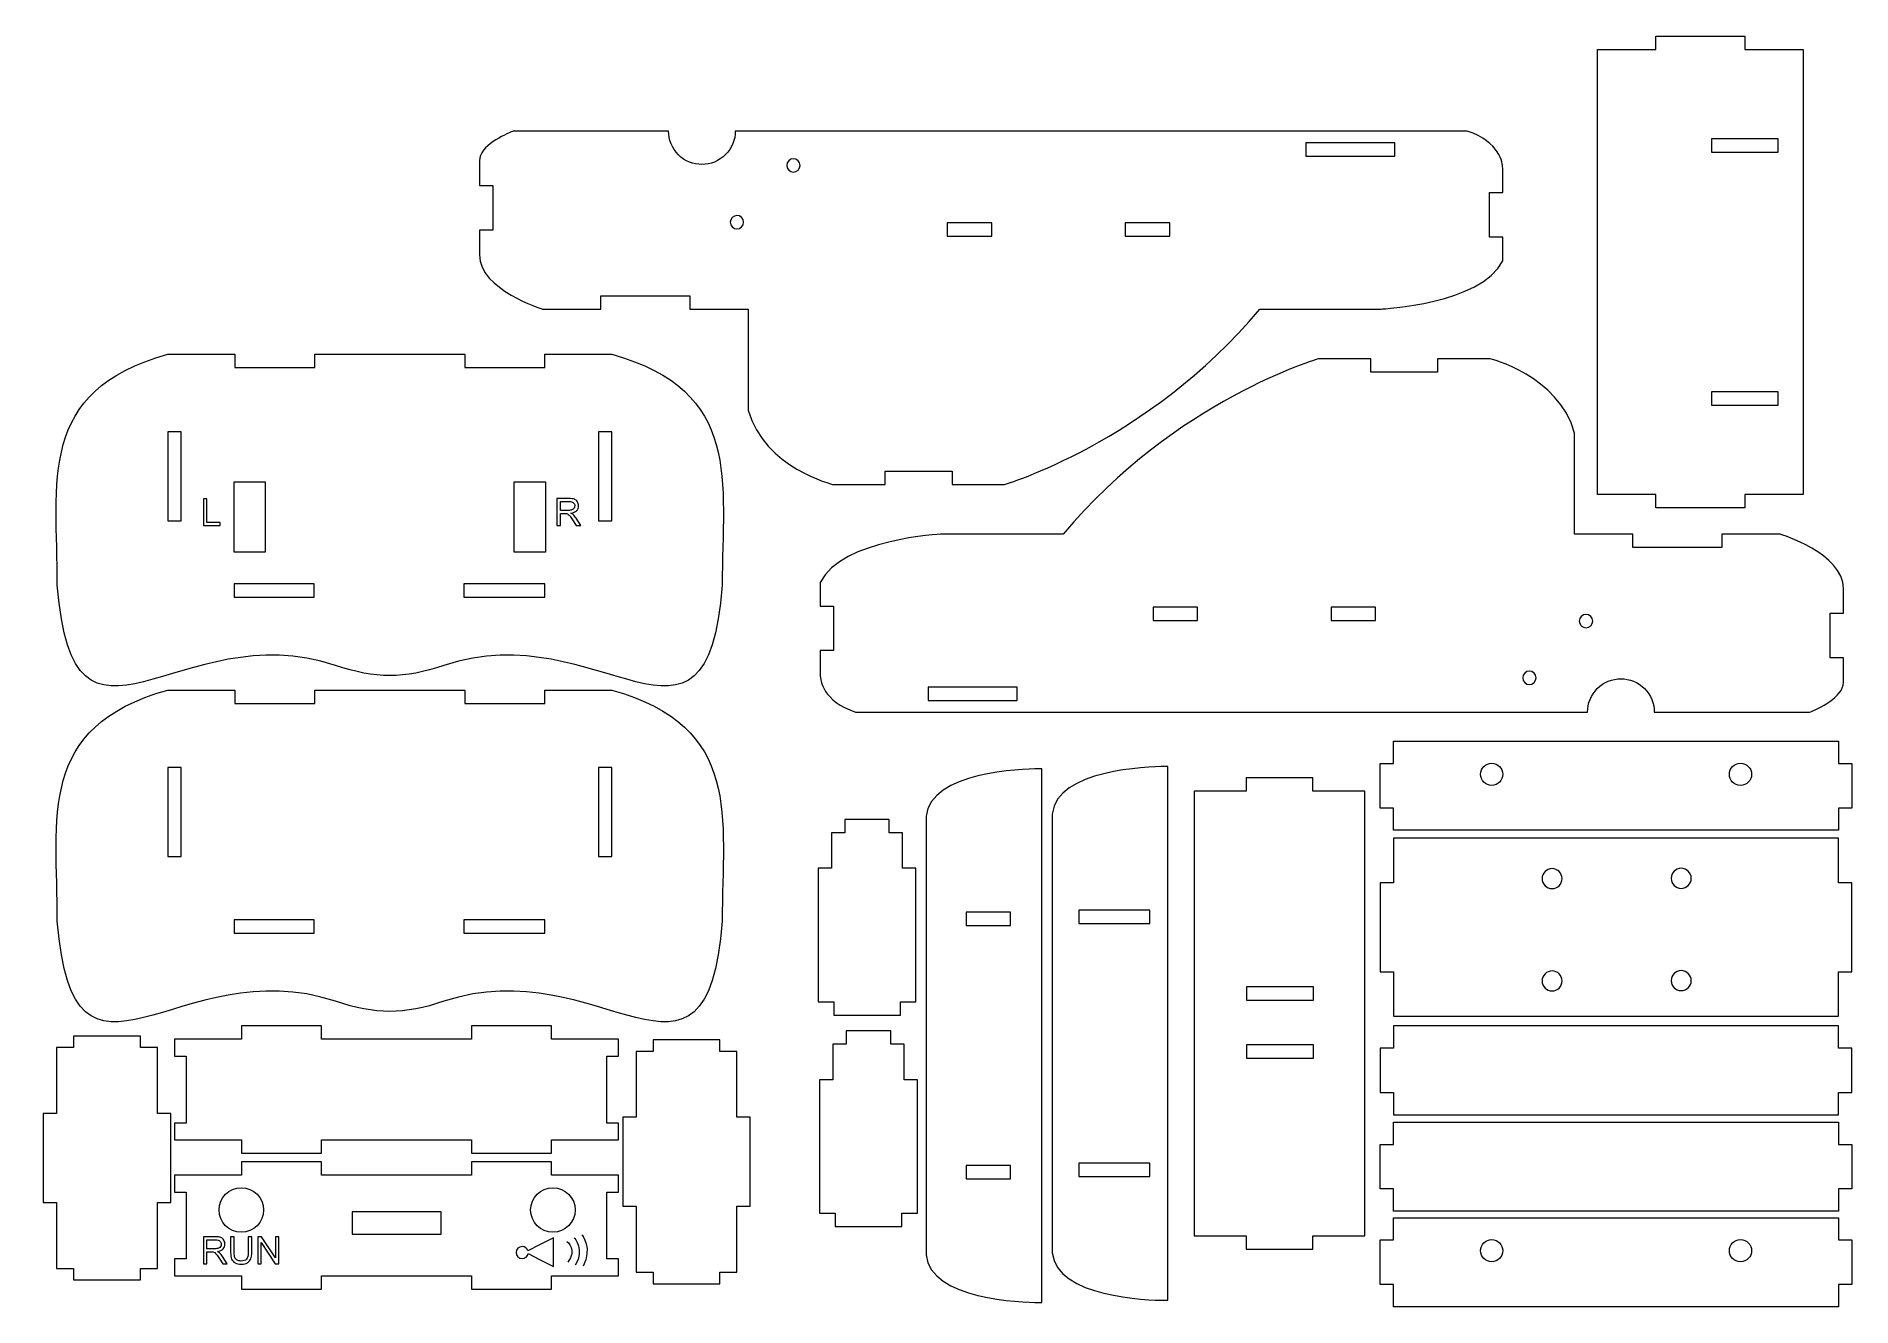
# Model space of a CAD drawing. Header units: millimetres. Extents: x -117 to 291, y -95 to 191.
import ezdxf

# ---------------------------------------------------------------- set-up
doc = ezdxf.new("R2010")
doc.units = ezdxf.units.MM
doc.header["$MEASUREMENT"] = 0
doc.layers.add('Camada 1', color=7, linetype='Continuous')

msp = doc.modelspace()

# ---------------------------------------------------------------- linework, layer by layer
at = {"layer": 'Camada 1', "color": 250, "lineweight": 20}
for points in [[(259.4415, 164.4712), (274.4415, 164.4712), (274.4415, 167.4712), (259.4415, 167.4712), (259.4415, 164.4712)], [(259.4415, 107.5764), (274.4415, 107.5764), (274.4415, 110.5764), (259.4415, 110.5764), (259.4415, 107.5764)], [(-87.5404, 81.6453), (-84.5404, 81.6453), (-84.5404, 101.6453), (-87.5404, 101.6453), (-87.5404, 81.6453)], [(9.2283, 81.6453), (12.2283, 81.6453), (12.2283, 101.6453), (9.2283, 101.6453), (9.2283, 81.6453)], [(-72.6654, 64.4237), (-54.6654, 64.4237), (-54.6654, 67.4235), (-72.6654, 67.4235), (-72.6654, 64.4237)], [(-20.9779, 64.4237), (-2.7979, 64.4237), (-2.7979, 67.4235), (-20.9779, 67.4235), (-20.9779, 64.4237)], [(133.9188, 59.2308), (143.9188, 59.2308), (143.9188, 62.2308), (133.9188, 62.2308), (133.9188, 59.2308)], [(173.9188, 59.2308), (183.9188, 59.2308), (183.9188, 62.2308), (173.9188, 62.2308), (173.9188, 59.2308)], [(83.3402, 41.2209), (103.3402, 41.2209), (103.3402, 44.2209), (83.3402, 44.2209), (83.3402, 41.2209)], [(-87.5404, 6.1486), (-84.5404, 6.1486), (-84.5404, 26.1486), (-87.5404, 26.1486), (-87.5404, 6.1486)], [(9.2283, 6.1486), (12.2283, 6.1486), (12.2283, 26.1486), (9.2283, 26.1486), (9.2283, 6.1486)], [(-72.6654, -11.073), (-54.6654, -11.073), (-54.6654, -8.0732), (-72.6654, -8.0732), (-72.6654, -11.073)], [(-20.9779, -11.073), (-2.7979, -11.073), (-2.7979, -8.0732), (-20.9779, -8.0732), (-20.9779, -11.073)], [(91.8789, -9.3847), (101.8789, -9.3847), (101.8789, -6.3847), (91.8789, -6.3847), (91.8789, -9.3847)], [(117.2046, -8.8868), (133.2046, -8.8868), (133.2046, -5.8868), (117.2046, -5.8868), (117.2046, -8.8868)], [(154.9453, -26.1894), (169.9453, -26.1894), (169.9453, -23.1894), (154.9453, -23.1894), (154.9453, -26.1894)], [(154.9453, -39.205), (169.9453, -39.205), (169.9453, -36.205), (154.9453, -36.205), (154.9453, -39.205)], [(91.8789, -66.3014), (101.8789, -66.3014), (101.8789, -63.3014), (91.8789, -63.3014), (91.8789, -66.3014)], [(117.2046, -65.8035), (133.2046, -65.8035), (133.2046, -62.8035), (117.2046, -62.8035), (117.2046, -65.8035)], [(-46.1302, -78.7267), (-26.1302, -78.7267), (-26.1302, -73.7267), (-46.1302, -73.7267), (-46.1302, -78.7267)]]:
    msp.add_lwpolyline(points, close=True, dxfattribs=at)
for centre in [(210.0251, 24.6278), (265.9407, 24.6278), (210.0251, -82.479), (265.9407, -82.479)]:
    msp.add_ellipse(centre, major_axis=(0, 2.5), ratio=1, dxfattribs=at)
for points, knots in [([(233.8332, 87.5412), (233.8332, 87.5412), (246.9415, 87.5412), (246.9415, 87.5412), (246.9415, 87.5412), (246.9415, 84.5412), (246.9415, 84.5412), (246.9415, 84.5412), (266.9415, 84.5412), (266.9415, 84.5412), (266.9415, 84.5412), (266.9415, 87.5412), (266.9415, 87.5412), (266.9415, 87.5412), (280.0497, 87.5412), (280.0497, 87.5412), (280.0497, 87.5412), (280.0497, 187.5411), (280.0497, 187.5411), (280.0497, 187.5411), (266.9415, 187.5411), (266.9415, 187.5411), (266.9415, 187.5411), (266.9415, 190.5411), (266.9415, 190.5411), (266.9415, 190.5411), (246.9415, 190.5411), (246.9415, 190.5411), (246.9415, 190.5411), (246.9415, 187.5411), (246.9415, 187.5411), (246.9415, 187.5411), (233.8332, 187.5411), (233.8332, 187.5411), (233.8332, 187.5411), (233.8332, 87.5412), (233.8332, 87.5412)], [0, 0, 0, 0, 0.08333333, 0.08333333, 0.08333333, 0.16666667, 0.16666667, 0.16666667, 0.25, 0.25, 0.25, 0.33333333, 0.33333333, 0.33333333, 0.41666667, 0.41666667, 0.41666667, 0.5, 0.5, 0.5, 0.58333333, 0.58333333, 0.58333333, 0.66666667, 0.66666667, 0.66666667, 0.75, 0.75, 0.75, 0.83333333, 0.83333333, 0.83333333, 0.91666667, 0.91666667, 0.91666667, 1, 1, 1, 1]), ([(185.2047, 129.2244), (185.2047, 129.2244), (157.9099, 129.2244), (157.9099, 129.2244), (132.5952, 99.0567), (100.4098, 89.764), (100.4098, 89.764), (100.4098, 89.764), (88.7276, 89.764), (88.7276, 89.764), (88.7276, 89.764), (88.7276, 92.764), (88.7276, 92.764), (88.7276, 92.764), (73.7276, 92.764), (73.7276, 92.764), (73.7276, 92.764), (73.7276, 89.764), (73.7276, 89.764), (73.7276, 89.764), (62.0454, 89.764), (62.0454, 89.764), (62.0454, 89.764), (46.5284, 93.5108), (42.9098, 106.4754), (42.9098, 106.4754), (42.9098, 129.2244), (42.9098, 129.2244), (42.9098, 129.2244), (29.8016, 129.2244), (29.8016, 129.2244), (29.8016, 129.2244), (29.8016, 132.2244), (29.8016, 132.2244), (29.8016, 132.2244), (9.8016, 132.2244), (9.8016, 132.2244), (9.8016, 132.2244), (9.8016, 129.2244), (9.8016, 129.2244), (9.8016, 129.2244), (-3.3067, 129.2244), (-3.3067, 129.2244), (-3.3067, 129.2244), (-17.5004, 133.5766), (-17.5004, 141.4005), (-17.5004, 141.4005), (-17.5004, 146.9838), (-17.5004, 146.9838), (-17.5004, 146.9838), (-14.5004, 146.9838), (-14.5004, 146.9838), (-14.5004, 146.9838), (-14.5004, 156.9838), (-14.5004, 156.9838), (-14.5004, 156.9838), (-17.5004, 156.9838), (-17.5004, 156.9838), (-17.5004, 156.9838), (-17.5004, 162.5671), (-17.5004, 162.5671), (-17.5004, 165.9008), (-11.78, 168.4833), (-9.9492, 169.2244), (-9.9492, 169.2244), (25.0085, 169.2244), (25.0085, 169.2244), (25.0086, 167.3004), (25.7442, 165.3767), (27.215, 163.9114), (30.1494, 160.9878), (34.8977, 160.9966), (37.8214, 163.931), (39.2796, 165.3947), (40.0082, 167.3097), (40.0082, 169.2244), (40.0082, 169.2244), (204.549, 169.2244), (204.549, 169.2244), (211.896, 166.7864), (212.465, 161.9855), (212.4995, 160.9256), (212.4995, 160.9256), (212.4995, 160.715), (212.4995, 160.715), (212.4995, 160.715), (212.4995, 155.3963), (212.4995, 155.3963), (212.4995, 155.3963), (209.4995, 155.3963), (209.4995, 155.3963), (209.4995, 155.3963), (209.4995, 145.3963), (209.4995, 145.3963), (209.4995, 145.3963), (212.4995, 145.3963), (212.4995, 145.3963), (212.4995, 145.3963), (212.4995, 140.0775), (212.4995, 140.0775), (207.6432, 130.2879), (185.2047, 129.2244), (185.2047, 129.2244)], [0, 0, 0, 0, 0.02941176, 0.02941176, 0.02941176, 0.05882353, 0.05882353, 0.05882353, 0.08823529, 0.08823529, 0.08823529, 0.11764706, 0.11764706, 0.11764706, 0.14705882, 0.14705882, 0.14705882, 0.17647059, 0.17647059, 0.17647059, 0.20588235, 0.20588235, 0.20588235, 0.23529412, 0.23529412, 0.23529412, 0.26470588, 0.26470588, 0.26470588, 0.29411765, 0.29411765, 0.29411765, 0.32352941, 0.32352941, 0.32352941, 0.35294118, 0.35294118, 0.35294118, 0.38235294, 0.38235294, 0.38235294, 0.41176471, 0.41176471, 0.41176471, 0.44117647, 0.44117647, 0.44117647, 0.47058824, 0.47058824, 0.47058824, 0.5, 0.5, 0.5, 0.52941176, 0.52941176, 0.52941176, 0.55882353, 0.55882353, 0.55882353, 0.58823529, 0.58823529, 0.58823529, 0.61764706, 0.61764706, 0.61764706, 0.64705882, 0.64705882, 0.64705882, 0.67647059, 0.67647059, 0.67647059, 0.70588235, 0.70588235, 0.70588235, 0.73529412, 0.73529412, 0.73529412, 0.76470588, 0.76470588, 0.76470588, 0.79411765, 0.79411765, 0.79411765, 0.82352941, 0.82352941, 0.82352941, 0.85294118, 0.85294118, 0.85294118, 0.88235294, 0.88235294, 0.88235294, 0.91176471, 0.91176471, 0.91176471, 0.94117647, 0.94117647, 0.94117647, 0.97058824, 0.97058824, 0.97058824, 1, 1, 1, 1]), ([(188.2427, 163.6065), (188.2427, 163.6065), (168.2427, 163.6065), (168.2427, 163.6065), (168.2427, 163.6065), (168.2427, 166.6065), (168.2427, 166.6065), (168.2427, 166.6065), (188.2427, 166.6065), (188.2427, 166.6065), (188.2427, 166.6065), (188.2427, 163.6065), (188.2427, 163.6065)], [0, 0, 0, 0, 0.25, 0.25, 0.25, 0.5, 0.5, 0.5, 0.75, 0.75, 0.75, 1, 1, 1, 1]), ([(52.018, 160.451), (51.4311, 161.0357), (51.4293, 161.9854), (52.0141, 162.5723), (52.5988, 163.1592), (53.5485, 163.1609), (54.1354, 162.5762), (54.7223, 161.9915), (54.724, 161.0418), (54.1393, 160.4549), (53.5546, 159.868), (52.6049, 159.8662), (52.018, 160.451)], [0, 0, 0, 0, 0.25, 0.25, 0.25, 0.5, 0.5, 0.5, 0.75, 0.75, 0.75, 1, 1, 1, 1]), ([(39.3025, 147.6885), (38.7156, 148.2732), (38.7139, 149.2229), (39.2986, 149.8098), (39.8833, 150.3967), (40.833, 150.3984), (41.4199, 149.8137), (42.0068, 149.229), (42.0085, 148.2792), (41.4238, 147.6924), (40.8391, 147.1055), (39.8894, 147.1037), (39.3025, 147.6885)], [0, 0, 0, 0, 0.25, 0.25, 0.25, 0.5, 0.5, 0.5, 0.75, 0.75, 0.75, 1, 1, 1, 1]), ([(97.6641, 145.5966), (97.6641, 145.5966), (87.6641, 145.5966), (87.6641, 145.5966), (87.6641, 145.5966), (87.6641, 148.5966), (87.6641, 148.5966), (87.6641, 148.5966), (97.6641, 148.5966), (97.6641, 148.5966), (97.6641, 148.5966), (97.6641, 145.5966), (97.6641, 145.5966)], [0, 0, 0, 0, 0.25, 0.25, 0.25, 0.5, 0.5, 0.5, 0.75, 0.75, 0.75, 1, 1, 1, 1]), ([(137.6641, 145.5966), (137.6641, 145.5966), (127.6641, 145.5966), (127.6641, 145.5966), (127.6641, 145.5966), (127.6641, 148.5966), (127.6641, 148.5966), (127.6641, 148.5966), (137.6641, 148.5966), (137.6641, 148.5966), (137.6641, 148.5966), (137.6641, 145.5966), (137.6641, 145.5966)], [0, 0, 0, 0, 0.25, 0.25, 0.25, 0.5, 0.5, 0.5, 0.75, 0.75, 0.75, 1, 1, 1, 1]), ([(-37.656, 119.0593), (-37.656, 119.0593), (-54.4853, 119.0593), (-54.4853, 119.0593), (-54.4853, 119.0593), (-54.4853, 116.0594), (-54.4853, 116.0594), (-54.4853, 116.0594), (-72.4853, 116.0594), (-72.4853, 116.0594), (-72.4853, 116.0594), (-72.4853, 119.0593), (-72.4853, 119.0593), (-72.4853, 119.0593), (-87.5404, 119.0593), (-87.5404, 119.0593), (-117.1013, 110.8153), (-112.3791, 90.4131), (-112.3791, 67.1277), (-108.8155, 21.5512), (-85.0414, 60.8943), (-49.8456, 49.0922), (-40.8216, 46.0662), (-34.4931, 46.0653), (-25.4664, 49.0922), (9.7291, 60.8946), (33.5035, 21.551), (37.0671, 67.1277), (37.0671, 90.4131), (41.7893, 110.8153), (12.2284, 119.0593), (12.2284, 119.0593), (-2.7978, 119.0593), (-2.7978, 119.0593), (-2.7978, 119.0593), (-2.7978, 116.0594), (-2.7978, 116.0594), (-2.7978, 116.0594), (-20.7978, 116.0594), (-20.7978, 116.0594), (-20.7978, 116.0594), (-20.7978, 119.0593), (-20.7978, 119.0593), (-20.7978, 119.0593), (-37.656, 119.0593), (-37.656, 119.0593)], [0, 0, 0, 0, 0.06666667, 0.06666667, 0.06666667, 0.13333333, 0.13333333, 0.13333333, 0.2, 0.2, 0.2, 0.26666667, 0.26666667, 0.26666667, 0.33333333, 0.33333333, 0.33333333, 0.4, 0.4, 0.4, 0.46666667, 0.46666667, 0.46666667, 0.53333333, 0.53333333, 0.53333333, 0.6, 0.6, 0.6, 0.66666667, 0.66666667, 0.66666667, 0.73333333, 0.73333333, 0.73333333, 0.8, 0.8, 0.8, 0.86666667, 0.86666667, 0.86666667, 0.93333333, 0.93333333, 0.93333333, 1, 1, 1, 1]), ([(86.3782, 78.603), (86.3782, 78.603), (113.673, 78.603), (113.673, 78.603), (138.9877, 108.7707), (171.1731, 118.0634), (171.1731, 118.0634), (171.1731, 118.0634), (182.8553, 118.0634), (182.8553, 118.0634), (182.8553, 118.0634), (182.8553, 115.0634), (182.8553, 115.0634), (182.8553, 115.0634), (197.8553, 115.0634), (197.8553, 115.0634), (197.8553, 115.0634), (197.8553, 118.0634), (197.8553, 118.0634), (197.8553, 118.0634), (209.5375, 118.0634), (209.5375, 118.0634), (209.5375, 118.0634), (225.0545, 114.3166), (228.6731, 101.352), (228.6731, 101.352), (228.6731, 78.603), (228.6731, 78.603), (228.6731, 78.603), (241.7813, 78.603), (241.7813, 78.603), (241.7813, 78.603), (241.7813, 75.603), (241.7813, 75.603), (241.7813, 75.603), (261.7813, 75.603), (261.7813, 75.603), (261.7813, 75.603), (261.7813, 78.603), (261.7813, 78.603), (261.7813, 78.603), (274.8896, 78.603), (274.8896, 78.603), (274.8896, 78.603), (289.0833, 74.2508), (289.0833, 66.4269), (289.0833, 66.4269), (289.0833, 60.8436), (289.0833, 60.8436), (289.0833, 60.8436), (286.0833, 60.8436), (286.0833, 60.8436), (286.0833, 60.8436), (286.0833, 50.8436), (286.0833, 50.8436), (286.0833, 50.8436), (289.0833, 50.8436), (289.0833, 50.8436), (289.0833, 50.8436), (289.0833, 45.2603), (289.0833, 45.2603), (289.0833, 41.9266), (283.3629, 39.3441), (281.5321, 38.603), (281.5321, 38.603), (246.5744, 38.603), (246.5744, 38.603), (246.5743, 40.527), (245.8387, 42.4507), (244.3679, 43.916), (241.4335, 46.8396), (236.6852, 46.8308), (233.7615, 43.8964), (232.3033, 42.4327), (231.5747, 40.5177), (231.5747, 38.603), (231.5747, 38.603), (67.0339, 38.603), (67.0339, 38.603), (59.6869, 41.041), (59.1179, 45.8419), (59.0834, 46.9018), (59.0834, 46.9018), (59.0834, 47.1124), (59.0834, 47.1124), (59.0834, 47.1124), (59.0834, 52.4311), (59.0834, 52.4311), (59.0834, 52.4311), (62.0834, 52.4311), (62.0834, 52.4311), (62.0834, 52.4311), (62.0834, 62.4311), (62.0834, 62.4311), (62.0834, 62.4311), (59.0834, 62.4311), (59.0834, 62.4311), (59.0834, 62.4311), (59.0834, 67.7499), (59.0834, 67.7499), (63.9397, 77.5395), (86.3782, 78.603), (86.3782, 78.603)], [0, 0, 0, 0, 0.02941176, 0.02941176, 0.02941176, 0.05882353, 0.05882353, 0.05882353, 0.08823529, 0.08823529, 0.08823529, 0.11764706, 0.11764706, 0.11764706, 0.14705882, 0.14705882, 0.14705882, 0.17647059, 0.17647059, 0.17647059, 0.20588235, 0.20588235, 0.20588235, 0.23529412, 0.23529412, 0.23529412, 0.26470588, 0.26470588, 0.26470588, 0.29411765, 0.29411765, 0.29411765, 0.32352941, 0.32352941, 0.32352941, 0.35294118, 0.35294118, 0.35294118, 0.38235294, 0.38235294, 0.38235294, 0.41176471, 0.41176471, 0.41176471, 0.44117647, 0.44117647, 0.44117647, 0.47058824, 0.47058824, 0.47058824, 0.5, 0.5, 0.5, 0.52941176, 0.52941176, 0.52941176, 0.55882353, 0.55882353, 0.55882353, 0.58823529, 0.58823529, 0.58823529, 0.61764706, 0.61764706, 0.61764706, 0.64705882, 0.64705882, 0.64705882, 0.67647059, 0.67647059, 0.67647059, 0.70588235, 0.70588235, 0.70588235, 0.73529412, 0.73529412, 0.73529412, 0.76470588, 0.76470588, 0.76470588, 0.79411765, 0.79411765, 0.79411765, 0.82352941, 0.82352941, 0.82352941, 0.85294118, 0.85294118, 0.85294118, 0.88235294, 0.88235294, 0.88235294, 0.91176471, 0.91176471, 0.91176471, 0.94117647, 0.94117647, 0.94117647, 0.97058824, 0.97058824, 0.97058824, 1, 1, 1, 1]), ([(-72.6563, 74.5911), (-72.6563, 74.5911), (-65.6563, 74.5911), (-65.6563, 74.5911), (-65.6563, 74.5911), (-65.6563, 90.3911), (-65.6563, 90.3911), (-65.6563, 90.3911), (-72.6563, 90.3911), (-72.6563, 90.3911), (-72.6563, 90.3911), (-72.6563, 74.5911), (-72.6563, 74.5911), (-72.6563, 74.5911), (-72.6563, 74.5911), (-72.6563, 74.5911)], [0, 0, 0, 0, 0.2, 0.2, 0.2, 0.4, 0.4, 0.4, 0.6, 0.6, 0.6, 0.8, 0.8, 0.8, 1, 1, 1, 1]), ([(-9.6729, 74.5911), (-9.6729, 74.5911), (-2.6729, 74.5911), (-2.6729, 74.5911), (-2.6729, 74.5911), (-2.6729, 90.3911), (-2.6729, 90.3911), (-2.6729, 90.3911), (-9.6729, 90.3911), (-9.6729, 90.3911), (-9.6729, 90.3911), (-9.6729, 74.5911), (-9.6729, 74.5911), (-9.6729, 74.5911), (-9.6729, 74.5911), (-9.6729, 74.5911)], [0, 0, 0, 0, 0.2, 0.2, 0.2, 0.4, 0.4, 0.4, 0.6, 0.6, 0.6, 0.8, 0.8, 0.8, 1, 1, 1, 1]), ([(232.2804, 60.1389), (232.8673, 59.5542), (232.869, 58.6045), (232.2843, 58.0176), (231.6996, 57.4307), (230.7499, 57.429), (230.163, 58.0137), (229.5761, 58.5984), (229.5744, 59.5482), (230.1591, 60.135), (230.7438, 60.7219), (231.6935, 60.7237), (232.2804, 60.1389)], [0, 0, 0, 0, 0.25, 0.25, 0.25, 0.5, 0.5, 0.5, 0.75, 0.75, 0.75, 1, 1, 1, 1]), ([(219.5649, 47.3764), (220.1518, 46.7917), (220.1536, 45.842), (219.5688, 45.2551), (218.9841, 44.6682), (218.0344, 44.6665), (217.4475, 45.2512), (216.8606, 45.8359), (216.8589, 46.7856), (217.4436, 47.3725), (218.0283, 47.9594), (218.978, 47.9612), (219.5649, 47.3764)], [0, 0, 0, 0, 0.25, 0.25, 0.25, 0.5, 0.5, 0.5, 0.75, 0.75, 0.75, 1, 1, 1, 1]), ([(-37.656, 43.5626), (-37.656, 43.5626), (-54.4853, 43.5626), (-54.4853, 43.5626), (-54.4853, 43.5626), (-54.4853, 40.5627), (-54.4853, 40.5627), (-54.4853, 40.5627), (-72.4853, 40.5627), (-72.4853, 40.5627), (-72.4853, 40.5627), (-72.4853, 43.5626), (-72.4853, 43.5626), (-72.4853, 43.5626), (-87.5404, 43.5626), (-87.5404, 43.5626), (-117.1013, 35.3186), (-112.3791, 14.9164), (-112.3791, -8.369), (-108.8155, -53.9455), (-85.0414, -14.6024), (-49.8456, -26.4045), (-40.8216, -29.4305), (-34.4931, -29.4314), (-25.4664, -26.4045), (9.7291, -14.6021), (33.5035, -53.9457), (37.0671, -8.369), (37.0671, 14.9164), (41.7893, 35.3186), (12.2284, 43.5626), (12.2284, 43.5626), (-2.7978, 43.5626), (-2.7978, 43.5626), (-2.7978, 43.5626), (-2.7978, 40.5627), (-2.7978, 40.5627), (-2.7978, 40.5627), (-20.7978, 40.5627), (-20.7978, 40.5627), (-20.7978, 40.5627), (-20.7978, 43.5626), (-20.7978, 43.5626), (-20.7978, 43.5626), (-37.656, 43.5626), (-37.656, 43.5626)], [0, 0, 0, 0, 0.06666667, 0.06666667, 0.06666667, 0.13333333, 0.13333333, 0.13333333, 0.2, 0.2, 0.2, 0.26666667, 0.26666667, 0.26666667, 0.33333333, 0.33333333, 0.33333333, 0.4, 0.4, 0.4, 0.46666667, 0.46666667, 0.46666667, 0.53333333, 0.53333333, 0.53333333, 0.6, 0.6, 0.6, 0.66666667, 0.66666667, 0.66666667, 0.73333333, 0.73333333, 0.73333333, 0.8, 0.8, 0.8, 0.86666667, 0.86666667, 0.86666667, 0.93333333, 0.93333333, 0.93333333, 1, 1, 1, 1]), ([(187.9413, 12.0395), (187.9413, 12.0395), (287.9413, 12.0395), (287.9413, 12.0395), (287.9413, 12.0395), (287.9413, 17.0397), (287.9413, 17.0397), (287.9413, 17.0397), (290.9413, 17.0397), (290.9413, 17.0397), (290.9413, 17.0397), (290.9413, 27.0397), (290.9413, 27.0397), (290.9413, 27.0397), (287.9413, 27.0397), (287.9413, 27.0397), (287.9413, 27.0397), (287.9413, 32.0396), (287.9413, 32.0396), (287.9413, 32.0396), (187.9413, 32.0396), (187.9413, 32.0396), (187.9413, 32.0396), (187.9413, 27.0397), (187.9413, 27.0397), (187.9413, 27.0397), (184.9413, 27.0397), (184.9413, 27.0397), (184.9413, 27.0397), (184.9413, 17.0397), (184.9413, 17.0397), (184.9413, 17.0397), (187.9413, 17.0397), (187.9413, 17.0397), (187.9413, 17.0397), (187.9413, 12.0395), (187.9413, 12.0395)], [0, 0, 0, 0, 0.08333333, 0.08333333, 0.08333333, 0.16666667, 0.16666667, 0.16666667, 0.25, 0.25, 0.25, 0.33333333, 0.33333333, 0.33333333, 0.41666667, 0.41666667, 0.41666667, 0.5, 0.5, 0.5, 0.58333333, 0.58333333, 0.58333333, 0.66666667, 0.66666667, 0.66666667, 0.75, 0.75, 0.75, 0.83333333, 0.83333333, 0.83333333, 0.91666667, 0.91666667, 0.91666667, 1, 1, 1, 1]), ([(82.9078, -83.4426), (82.9078, -83.4426), (82.9078, 15.1786), (82.9078, 15.1786), (83.9511, 25.1869), (104.3496, 25.8357), (108.2607, 25.868), (108.2607, 25.868), (108.9078, 25.868), (108.9078, 25.868), (108.9078, 25.868), (108.9078, -94.132), (108.9078, -94.132), (108.9078, -94.132), (108.2607, -94.132), (108.2607, -94.132), (104.3496, -94.0997), (83.9511, -93.4509), (82.9078, -83.4426)], [0, 0, 0, 0, 0.16666667, 0.16666667, 0.16666667, 0.33333333, 0.33333333, 0.33333333, 0.5, 0.5, 0.5, 0.66666667, 0.66666667, 0.66666667, 0.83333333, 0.83333333, 0.83333333, 1, 1, 1, 1]), ([(111.2335, -82.9447), (111.2335, -82.9447), (111.2335, 15.6765), (111.2335, 15.6765), (112.2768, 25.6848), (132.6753, 26.3336), (136.5864, 26.3659), (136.5864, 26.3659), (137.2335, 26.3659), (137.2335, 26.3659), (137.2335, 26.3659), (137.2335, -93.6341), (137.2335, -93.6341), (137.2335, -93.6341), (136.5864, -93.6341), (136.5864, -93.6341), (132.6753, -93.6018), (112.2768, -92.953), (111.2335, -82.9447)], [0, 0, 0, 0, 0.16666667, 0.16666667, 0.16666667, 0.33333333, 0.33333333, 0.33333333, 0.5, 0.5, 0.5, 0.66666667, 0.66666667, 0.66666667, 0.83333333, 0.83333333, 0.83333333, 1, 1, 1, 1]), ([(143.1687, 20.8669), (143.1687, 20.8669), (154.8487, 20.8669), (154.8487, 20.8669), (154.8487, 20.8669), (154.8487, 23.8669), (154.8487, 23.8669), (154.8487, 23.8669), (169.8487, 23.8669), (169.8487, 23.8669), (169.8487, 23.8669), (169.8487, 20.8669), (169.8487, 20.8669), (169.8487, 20.8669), (181.5287, 20.8669), (181.5287, 20.8669), (181.5287, 20.8669), (181.5287, -79.1331), (181.5287, -79.1331), (181.5287, -79.1331), (169.8487, -79.1331), (169.8487, -79.1331), (169.8487, -79.1331), (169.8487, -82.1331), (169.8487, -82.1331), (169.8487, -82.1331), (154.8487, -82.1331), (154.8487, -82.1331), (154.8487, -82.1331), (154.8487, -79.1331), (154.8487, -79.1331), (154.8487, -79.1331), (143.1687, -79.1331), (143.1687, -79.1331), (143.1687, -79.1331), (143.1687, 20.8669), (143.1687, 20.8669)], [0, 0, 0, 0, 0.08333333, 0.08333333, 0.08333333, 0.16666667, 0.16666667, 0.16666667, 0.25, 0.25, 0.25, 0.33333333, 0.33333333, 0.33333333, 0.41666667, 0.41666667, 0.41666667, 0.5, 0.5, 0.5, 0.58333333, 0.58333333, 0.58333333, 0.66666667, 0.66666667, 0.66666667, 0.75, 0.75, 0.75, 0.83333333, 0.83333333, 0.83333333, 0.91666667, 0.91666667, 0.91666667, 1, 1, 1, 1]), ([(58.6239, 3.4989), (58.6239, 3.4989), (61.6239, 3.4989), (61.6239, 3.4989), (61.6239, 3.4989), (61.6239, 11.4989), (61.6239, 11.4989), (61.6239, 11.4989), (64.6238, 11.4989), (64.6238, 11.4989), (64.6238, 11.4989), (64.6238, 14.4989), (64.6238, 14.4989), (64.6238, 14.4989), (74.6238, 14.4989), (74.6238, 14.4989), (74.6238, 14.4989), (74.6238, 11.4989), (74.6238, 11.4989), (74.6238, 11.4989), (77.6239, 11.4989), (77.6239, 11.4989), (77.6239, 11.4989), (77.6239, 3.4989), (77.6239, 3.4989), (77.6239, 3.4989), (80.6239, 3.4989), (80.6239, 3.4989), (80.6239, 3.4989), (80.6239, -26.5011), (80.6239, -26.5011), (80.6239, -26.5011), (77.1239, -26.5011), (77.1239, -26.5011), (77.1239, -26.5011), (77.1239, -29.5011), (77.1239, -29.5011), (77.1239, -29.5011), (62.1239, -29.5011), (62.1239, -29.5011), (62.1239, -29.5011), (62.1239, -26.5011), (62.1239, -26.5011), (62.1239, -26.5011), (58.6239, -26.5011), (58.6239, -26.5011), (58.6239, -26.5011), (58.6239, 3.4989), (58.6239, 3.4989)], [0, 0, 0, 0, 0.0625, 0.0625, 0.0625, 0.125, 0.125, 0.125, 0.1875, 0.1875, 0.1875, 0.25, 0.25, 0.25, 0.3125, 0.3125, 0.3125, 0.375, 0.375, 0.375, 0.4375, 0.4375, 0.4375, 0.5, 0.5, 0.5, 0.5625, 0.5625, 0.5625, 0.625, 0.625, 0.625, 0.6875, 0.6875, 0.6875, 0.75, 0.75, 0.75, 0.8125, 0.8125, 0.8125, 0.875, 0.875, 0.875, 0.9375, 0.9375, 0.9375, 1, 1, 1, 1]), ([(187.9413, -29.7605), (187.9413, -29.7605), (187.9413, -19.7604), (187.9413, -19.7604), (187.9413, -19.7604), (184.9413, -19.7604), (184.9413, -19.7604), (184.9413, -19.7604), (184.9413, 0.2396), (184.9413, 0.2396), (184.9413, 0.2396), (187.9413, 0.2396), (187.9413, 0.2396), (187.9413, 0.2396), (187.9413, 10.2395), (187.9413, 10.2395), (187.9413, 10.2395), (287.9413, 10.2395), (287.9413, 10.2395), (287.9413, 10.2395), (287.9413, 0.2396), (287.9413, 0.2396), (287.9413, 0.2396), (290.9413, 0.2396), (290.9413, 0.2396), (290.9413, 0.2396), (290.9413, -19.7604), (290.9413, -19.7604), (290.9413, -19.7604), (287.9413, -19.7604), (287.9413, -19.7604), (287.9413, -19.7604), (287.9413, -29.7605), (287.9413, -29.7605), (287.9413, -29.7605), (187.9413, -29.7605), (187.9413, -29.7605)], [0, 0, 0, 0, 0.08333333, 0.08333333, 0.08333333, 0.16666667, 0.16666667, 0.16666667, 0.25, 0.25, 0.25, 0.33333333, 0.33333333, 0.33333333, 0.41666667, 0.41666667, 0.41666667, 0.5, 0.5, 0.5, 0.58333333, 0.58333333, 0.58333333, 0.66666667, 0.66666667, 0.66666667, 0.75, 0.75, 0.75, 0.83333333, 0.83333333, 0.83333333, 0.91666667, 0.91666667, 0.91666667, 1, 1, 1, 1]), ([(221.3474, 1.1697), (221.3474, 2.4123), (222.3547, 3.4197), (223.5974, 3.4197), (224.8401, 3.4197), (225.8474, 2.4123), (225.8474, 1.1697), (225.8474, -0.0729), (224.8401, -1.0803), (223.5974, -1.0803), (222.3547, -1.0803), (221.3474, -0.0729), (221.3474, 1.1697)], [0, 0, 0, 0, 0.25, 0.25, 0.25, 0.5, 0.5, 0.5, 0.75, 0.75, 0.75, 1, 1, 1, 1]), ([(250.3699, 1.2359), (250.3699, 2.4785), (251.3772, 3.4859), (252.6199, 3.4859), (253.8626, 3.4859), (254.8699, 2.4785), (254.8699, 1.2359), (254.8699, -0.0067), (253.8626, -1.0141), (252.6199, -1.0141), (251.3772, -1.0141), (250.3699, -0.0067), (250.3699, 1.2359)], [0, 0, 0, 0, 0.25, 0.25, 0.25, 0.5, 0.5, 0.5, 0.75, 0.75, 0.75, 1, 1, 1, 1]), ([(221.3474, -21.8319), (221.3474, -20.5893), (222.3547, -19.5819), (223.5974, -19.5819), (224.8401, -19.5819), (225.8474, -20.5893), (225.8474, -21.8319), (225.8474, -23.0745), (224.8401, -24.0819), (223.5974, -24.0819), (222.3547, -24.0819), (221.3474, -23.0745), (221.3474, -21.8319)], [0, 0, 0, 0, 0.25, 0.25, 0.25, 0.5, 0.5, 0.5, 0.75, 0.75, 0.75, 1, 1, 1, 1]), ([(250.3699, -21.7657), (250.3699, -20.5231), (251.3772, -19.5157), (252.6199, -19.5157), (253.8626, -19.5157), (254.8699, -20.5231), (254.8699, -21.7657), (254.8699, -23.0083), (253.8626, -24.0157), (252.6199, -24.0157), (251.3772, -24.0157), (250.3699, -23.0083), (250.3699, -21.7657)], [0, 0, 0, 0, 0.25, 0.25, 0.25, 0.5, 0.5, 0.5, 0.75, 0.75, 0.75, 1, 1, 1, 1]), ([(-70.974, -31.9525), (-70.974, -31.9525), (-52.974, -31.9525), (-52.974, -31.9525), (-52.974, -31.9525), (-52.974, -34.9525), (-52.974, -34.9525), (-52.974, -34.9525), (-19.2865, -34.9525), (-19.2865, -34.9525), (-19.2865, -34.9525), (-19.2865, -31.9525), (-19.2865, -31.9525), (-19.2865, -31.9525), (-1.2865, -31.9525), (-1.2865, -31.9525), (-1.2865, -31.9525), (-1.2865, -34.9525), (-1.2865, -34.9525), (-1.2865, -34.9525), (13.7397, -34.9525), (13.7397, -34.9525), (13.7397, -34.9525), (13.7397, -38.769), (13.7397, -38.769), (13.7397, -38.769), (11.1437, -38.769), (11.1437, -38.769), (11.1437, -38.769), (11.1437, -53.769), (11.1437, -53.769), (11.1437, -53.769), (13.7397, -53.769), (13.7397, -53.769), (13.7397, -53.769), (13.7397, -57.5855), (13.7397, -57.5855), (13.7397, -57.5855), (-1.2865, -57.5855), (-1.2865, -57.5855), (-1.2865, -57.5855), (-1.2865, -60.5854), (-1.2865, -60.5854), (-1.2865, -60.5854), (-19.2865, -60.5854), (-19.2865, -60.5854), (-19.2865, -60.5854), (-19.2865, -57.5855), (-19.2865, -57.5855), (-19.2865, -57.5855), (-52.974, -57.5855), (-52.974, -57.5855), (-52.974, -57.5855), (-52.974, -60.5854), (-52.974, -60.5854), (-52.974, -60.5854), (-70.974, -60.5854), (-70.974, -60.5854), (-70.974, -60.5854), (-70.974, -57.5855), (-70.974, -57.5855), (-70.974, -57.5855), (-86.0303, -57.5855), (-86.0303, -57.5855), (-86.0303, -57.5855), (-86.0303, -53.769), (-86.0303, -53.769), (-86.0303, -53.769), (-83.4343, -53.769), (-83.4343, -53.769), (-83.4343, -53.769), (-83.4343, -38.769), (-83.4343, -38.769), (-83.4343, -38.769), (-86.0303, -38.769), (-86.0303, -38.769), (-86.0303, -38.769), (-86.0303, -34.9525), (-86.0303, -34.9525), (-86.0303, -34.9525), (-70.974, -34.9525), (-70.974, -34.9525), (-70.974, -34.9525), (-70.974, -31.9525), (-70.974, -31.9525)], [0, 0, 0, 0, 0.03571429, 0.03571429, 0.03571429, 0.07142857, 0.07142857, 0.07142857, 0.10714286, 0.10714286, 0.10714286, 0.14285714, 0.14285714, 0.14285714, 0.17857143, 0.17857143, 0.17857143, 0.21428571, 0.21428571, 0.21428571, 0.25, 0.25, 0.25, 0.28571429, 0.28571429, 0.28571429, 0.32142857, 0.32142857, 0.32142857, 0.35714286, 0.35714286, 0.35714286, 0.39285714, 0.39285714, 0.39285714, 0.42857143, 0.42857143, 0.42857143, 0.46428571, 0.46428571, 0.46428571, 0.5, 0.5, 0.5, 0.53571429, 0.53571429, 0.53571429, 0.57142857, 0.57142857, 0.57142857, 0.60714286, 0.60714286, 0.60714286, 0.64285714, 0.64285714, 0.64285714, 0.67857143, 0.67857143, 0.67857143, 0.71428571, 0.71428571, 0.71428571, 0.75, 0.75, 0.75, 0.78571429, 0.78571429, 0.78571429, 0.82142857, 0.82142857, 0.82142857, 0.85714286, 0.85714286, 0.85714286, 0.89285714, 0.89285714, 0.89285714, 0.92857143, 0.92857143, 0.92857143, 0.96428571, 0.96428571, 0.96428571, 1, 1, 1, 1]), ([(187.9413, -31.9161), (187.9413, -31.9161), (287.9413, -31.9161), (287.9413, -31.9161), (287.9413, -31.9161), (287.9413, -36.9162), (287.9413, -36.9162), (287.9413, -36.9162), (290.9413, -36.9162), (290.9413, -36.9162), (290.9413, -36.9162), (290.9413, -46.9162), (290.9413, -46.9162), (290.9413, -46.9162), (287.9413, -46.9162), (287.9413, -46.9162), (287.9413, -46.9162), (287.9413, -51.9161), (287.9413, -51.9161), (287.9413, -51.9161), (187.9413, -51.9161), (187.9413, -51.9161), (187.9413, -51.9161), (187.9413, -46.9162), (187.9413, -46.9162), (187.9413, -46.9162), (184.9413, -46.9162), (184.9413, -46.9162), (184.9413, -46.9162), (184.9413, -36.9162), (184.9413, -36.9162), (184.9413, -36.9162), (187.9413, -36.9162), (187.9413, -36.9162), (187.9413, -36.9162), (187.9413, -31.9161), (187.9413, -31.9161)], [0, 0, 0, 0, 0.08333333, 0.08333333, 0.08333333, 0.16666667, 0.16666667, 0.16666667, 0.25, 0.25, 0.25, 0.33333333, 0.33333333, 0.33333333, 0.41666667, 0.41666667, 0.41666667, 0.5, 0.5, 0.5, 0.58333333, 0.58333333, 0.58333333, 0.66666667, 0.66666667, 0.66666667, 0.75, 0.75, 0.75, 0.83333333, 0.83333333, 0.83333333, 0.91666667, 0.91666667, 0.91666667, 1, 1, 1, 1]), ([(-112.5273, -36.8087), (-112.5273, -36.8087), (-108.7123, -36.8087), (-108.7123, -36.8087), (-108.7123, -36.8087), (-108.7123, -34.2127), (-108.7123, -34.2127), (-108.7123, -34.2127), (-93.7123, -34.2127), (-93.7123, -34.2127), (-93.7123, -34.2127), (-93.7123, -36.8087), (-93.7123, -36.8087), (-93.7123, -36.8087), (-89.8973, -36.8087), (-89.8973, -36.8087), (-89.8973, -36.8087), (-89.8973, -51.6267), (-89.8973, -51.6267), (-89.8973, -51.6267), (-86.8973, -51.6267), (-86.8973, -51.6267), (-86.8973, -51.6267), (-86.8973, -71.6267), (-86.8973, -71.6267), (-86.8973, -71.6267), (-89.8973, -71.6267), (-89.8973, -71.6267), (-89.8973, -71.6267), (-89.8973, -86.4447), (-89.8973, -86.4447), (-89.8973, -86.4447), (-93.7123, -86.4447), (-93.7123, -86.4447), (-93.7123, -86.4447), (-93.7123, -89.0407), (-93.7123, -89.0407), (-93.7123, -89.0407), (-108.7123, -89.0407), (-108.7123, -89.0407), (-108.7123, -89.0407), (-108.7123, -86.4447), (-108.7123, -86.4447), (-108.7123, -86.4447), (-112.5273, -86.4447), (-112.5273, -86.4447), (-112.5273, -86.4447), (-112.5273, -71.6267), (-112.5273, -71.6267), (-112.5273, -71.6267), (-115.5273, -71.6267), (-115.5273, -71.6267), (-115.5273, -71.6267), (-115.5273, -51.6267), (-115.5273, -51.6267), (-115.5273, -51.6267), (-112.5273, -51.6267), (-112.5273, -51.6267), (-112.5273, -51.6267), (-112.5273, -36.8087), (-112.5273, -36.8087)], [0, 0, 0, 0, 0.05, 0.05, 0.05, 0.1, 0.1, 0.1, 0.15, 0.15, 0.15, 0.2, 0.2, 0.2, 0.25, 0.25, 0.25, 0.3, 0.3, 0.3, 0.35, 0.35, 0.35, 0.4, 0.4, 0.4, 0.45, 0.45, 0.45, 0.5, 0.5, 0.5, 0.55, 0.55, 0.55, 0.6, 0.6, 0.6, 0.65, 0.65, 0.65, 0.7, 0.7, 0.7, 0.75, 0.75, 0.75, 0.8, 0.8, 0.8, 0.85, 0.85, 0.85, 0.9, 0.9, 0.9, 0.95, 0.95, 0.95, 1, 1, 1, 1]), ([(17.7133, -37.6759), (17.7133, -37.6759), (21.5283, -37.6759), (21.5283, -37.6759), (21.5283, -37.6759), (21.5283, -35.0799), (21.5283, -35.0799), (21.5283, -35.0799), (36.5283, -35.0799), (36.5283, -35.0799), (36.5283, -35.0799), (36.5283, -37.6759), (36.5283, -37.6759), (36.5283, -37.6759), (40.3433, -37.6759), (40.3433, -37.6759), (40.3433, -37.6759), (40.3433, -52.4939), (40.3433, -52.4939), (40.3433, -52.4939), (43.3433, -52.4939), (43.3433, -52.4939), (43.3433, -52.4939), (43.3433, -72.4939), (43.3433, -72.4939), (43.3433, -72.4939), (40.3433, -72.4939), (40.3433, -72.4939), (40.3433, -72.4939), (40.3433, -87.3119), (40.3433, -87.3119), (40.3433, -87.3119), (36.5283, -87.3119), (36.5283, -87.3119), (36.5283, -87.3119), (36.5283, -89.9079), (36.5283, -89.9079), (36.5283, -89.9079), (21.5283, -89.9079), (21.5283, -89.9079), (21.5283, -89.9079), (21.5283, -87.3119), (21.5283, -87.3119), (21.5283, -87.3119), (17.7133, -87.3119), (17.7133, -87.3119), (17.7133, -87.3119), (17.7133, -72.4939), (17.7133, -72.4939), (17.7133, -72.4939), (14.7133, -72.4939), (14.7133, -72.4939), (14.7133, -72.4939), (14.7133, -52.4939), (14.7133, -52.4939), (14.7133, -52.4939), (17.7133, -52.4939), (17.7133, -52.4939), (17.7133, -52.4939), (17.7133, -37.6759), (17.7133, -37.6759)], [0, 0, 0, 0, 0.05, 0.05, 0.05, 0.1, 0.1, 0.1, 0.15, 0.15, 0.15, 0.2, 0.2, 0.2, 0.25, 0.25, 0.25, 0.3, 0.3, 0.3, 0.35, 0.35, 0.35, 0.4, 0.4, 0.4, 0.45, 0.45, 0.45, 0.5, 0.5, 0.5, 0.55, 0.55, 0.55, 0.6, 0.6, 0.6, 0.65, 0.65, 0.65, 0.7, 0.7, 0.7, 0.75, 0.75, 0.75, 0.8, 0.8, 0.8, 0.85, 0.85, 0.85, 0.9, 0.9, 0.9, 0.95, 0.95, 0.95, 1, 1, 1, 1]), ([(58.9413, -44.0673), (58.9413, -44.0673), (61.9413, -44.0673), (61.9413, -44.0673), (61.9413, -44.0673), (61.9413, -36.0673), (61.9413, -36.0673), (61.9413, -36.0673), (64.9412, -36.0673), (64.9412, -36.0673), (64.9412, -36.0673), (64.9412, -33.0673), (64.9412, -33.0673), (64.9412, -33.0673), (74.9412, -33.0673), (74.9412, -33.0673), (74.9412, -33.0673), (74.9412, -36.0673), (74.9412, -36.0673), (74.9412, -36.0673), (77.9413, -36.0673), (77.9413, -36.0673), (77.9413, -36.0673), (77.9413, -44.0673), (77.9413, -44.0673), (77.9413, -44.0673), (80.9413, -44.0673), (80.9413, -44.0673), (80.9413, -44.0673), (80.9413, -74.0673), (80.9413, -74.0673), (80.9413, -74.0673), (77.4413, -74.0673), (77.4413, -74.0673), (77.4413, -74.0673), (77.4413, -77.0673), (77.4413, -77.0673), (77.4413, -77.0673), (62.4413, -77.0673), (62.4413, -77.0673), (62.4413, -77.0673), (62.4413, -74.0673), (62.4413, -74.0673), (62.4413, -74.0673), (58.9413, -74.0673), (58.9413, -74.0673), (58.9413, -74.0673), (58.9413, -44.0673), (58.9413, -44.0673)], [0, 0, 0, 0, 0.0625, 0.0625, 0.0625, 0.125, 0.125, 0.125, 0.1875, 0.1875, 0.1875, 0.25, 0.25, 0.25, 0.3125, 0.3125, 0.3125, 0.375, 0.375, 0.375, 0.4375, 0.4375, 0.4375, 0.5, 0.5, 0.5, 0.5625, 0.5625, 0.5625, 0.625, 0.625, 0.625, 0.6875, 0.6875, 0.6875, 0.75, 0.75, 0.75, 0.8125, 0.8125, 0.8125, 0.875, 0.875, 0.875, 0.9375, 0.9375, 0.9375, 1, 1, 1, 1]), ([(187.9413, -73.5727), (187.9413, -73.5727), (287.9413, -73.5727), (287.9413, -73.5727), (287.9413, -73.5727), (287.9413, -68.5725), (287.9413, -68.5725), (287.9413, -68.5725), (290.9413, -68.5725), (290.9413, -68.5725), (290.9413, -68.5725), (290.9413, -58.5725), (290.9413, -58.5725), (290.9413, -58.5725), (287.9413, -58.5725), (287.9413, -58.5725), (287.9413, -58.5725), (287.9413, -53.5726), (287.9413, -53.5726), (287.9413, -53.5726), (187.9413, -53.5726), (187.9413, -53.5726), (187.9413, -53.5726), (187.9413, -58.5725), (187.9413, -58.5725), (187.9413, -58.5725), (184.9413, -58.5725), (184.9413, -58.5725), (184.9413, -58.5725), (184.9413, -68.5725), (184.9413, -68.5725), (184.9413, -68.5725), (187.9413, -68.5725), (187.9413, -68.5725), (187.9413, -68.5725), (187.9413, -73.5727), (187.9413, -73.5727)], [0, 0, 0, 0, 0.08333333, 0.08333333, 0.08333333, 0.16666667, 0.16666667, 0.16666667, 0.25, 0.25, 0.25, 0.33333333, 0.33333333, 0.33333333, 0.41666667, 0.41666667, 0.41666667, 0.5, 0.5, 0.5, 0.58333333, 0.58333333, 0.58333333, 0.66666667, 0.66666667, 0.66666667, 0.75, 0.75, 0.75, 0.83333333, 0.83333333, 0.83333333, 0.91666667, 0.91666667, 0.91666667, 1, 1, 1, 1]), ([(-70.974, -62.4854), (-70.974, -62.4854), (-52.974, -62.4854), (-52.974, -62.4854), (-52.974, -62.4854), (-52.974, -65.4854), (-52.974, -65.4854), (-52.974, -65.4854), (-19.2865, -65.4854), (-19.2865, -65.4854), (-19.2865, -65.4854), (-19.2865, -62.4854), (-19.2865, -62.4854), (-19.2865, -62.4854), (-1.2865, -62.4854), (-1.2865, -62.4854), (-1.2865, -62.4854), (-1.2865, -65.4854), (-1.2865, -65.4854), (-1.2865, -65.4854), (13.7397, -65.4854), (13.7397, -65.4854), (13.7397, -65.4854), (13.7397, -69.3019), (13.7397, -69.3019), (13.7397, -69.3019), (11.1437, -69.3019), (11.1437, -69.3019), (11.1437, -69.3019), (11.1437, -84.3019), (11.1437, -84.3019), (11.1437, -84.3019), (13.7397, -84.3019), (13.7397, -84.3019), (13.7397, -84.3019), (13.7397, -88.1184), (13.7397, -88.1184), (13.7397, -88.1184), (-1.2865, -88.1184), (-1.2865, -88.1184), (-1.2865, -88.1184), (-1.2865, -91.1183), (-1.2865, -91.1183), (-1.2865, -91.1183), (-19.2865, -91.1183), (-19.2865, -91.1183), (-19.2865, -91.1183), (-19.2865, -88.1184), (-19.2865, -88.1184), (-19.2865, -88.1184), (-52.974, -88.1184), (-52.974, -88.1184), (-52.974, -88.1184), (-52.974, -91.1183), (-52.974, -91.1183), (-52.974, -91.1183), (-70.974, -91.1183), (-70.974, -91.1183), (-70.974, -91.1183), (-70.974, -88.1184), (-70.974, -88.1184), (-70.974, -88.1184), (-86.0303, -88.1184), (-86.0303, -88.1184), (-86.0303, -88.1184), (-86.0303, -84.3019), (-86.0303, -84.3019), (-86.0303, -84.3019), (-83.4343, -84.3019), (-83.4343, -84.3019), (-83.4343, -84.3019), (-83.4343, -69.3019), (-83.4343, -69.3019), (-83.4343, -69.3019), (-86.0303, -69.3019), (-86.0303, -69.3019), (-86.0303, -69.3019), (-86.0303, -65.4854), (-86.0303, -65.4854), (-86.0303, -65.4854), (-70.974, -65.4854), (-70.974, -65.4854), (-70.974, -65.4854), (-70.974, -62.4854), (-70.974, -62.4854)], [0, 0, 0, 0, 0.03571429, 0.03571429, 0.03571429, 0.07142857, 0.07142857, 0.07142857, 0.10714286, 0.10714286, 0.10714286, 0.14285714, 0.14285714, 0.14285714, 0.17857143, 0.17857143, 0.17857143, 0.21428571, 0.21428571, 0.21428571, 0.25, 0.25, 0.25, 0.28571429, 0.28571429, 0.28571429, 0.32142857, 0.32142857, 0.32142857, 0.35714286, 0.35714286, 0.35714286, 0.39285714, 0.39285714, 0.39285714, 0.42857143, 0.42857143, 0.42857143, 0.46428571, 0.46428571, 0.46428571, 0.5, 0.5, 0.5, 0.53571429, 0.53571429, 0.53571429, 0.57142857, 0.57142857, 0.57142857, 0.60714286, 0.60714286, 0.60714286, 0.64285714, 0.64285714, 0.64285714, 0.67857143, 0.67857143, 0.67857143, 0.71428571, 0.71428571, 0.71428571, 0.75, 0.75, 0.75, 0.78571429, 0.78571429, 0.78571429, 0.82142857, 0.82142857, 0.82142857, 0.85714286, 0.85714286, 0.85714286, 0.89285714, 0.89285714, 0.89285714, 0.92857143, 0.92857143, 0.92857143, 0.96428571, 0.96428571, 0.96428571, 1, 1, 1, 1]), ([(-71.0291, -68.3142), (-73.7905, -68.3142), (-76.0291, -70.5528), (-76.0291, -73.3142), (-76.0291, -76.0756), (-73.7905, -78.3142), (-71.0291, -78.3142), (-68.2677, -78.3142), (-66.0291, -76.0756), (-66.0291, -73.3142), (-66.0291, -70.5528), (-68.2677, -68.3142), (-71.0291, -68.3142)], [0, 0, 0, 0, 0.25, 0.25, 0.25, 0.5, 0.5, 0.5, 0.75, 0.75, 0.75, 1, 1, 1, 1]), ([(-71.0291, -68.3142), (-73.7905, -68.3142), (-76.0291, -70.5528), (-76.0291, -73.3142), (-76.0291, -76.0756), (-73.7905, -78.3142), (-71.0291, -78.3142), (-68.2677, -78.3142), (-66.0291, -76.0756), (-66.0291, -73.3142), (-66.0291, -70.5528), (-68.2677, -68.3142), (-71.0291, -68.3142)], [0, 0, 0, 0, 0.25, 0.25, 0.25, 0.5, 0.5, 0.5, 0.75, 0.75, 0.75, 1, 1, 1, 1]), ([(-71.0291, -68.3142), (-73.7905, -68.3142), (-76.0291, -70.5528), (-76.0291, -73.3142), (-76.0291, -76.0756), (-73.7905, -78.3142), (-71.0291, -78.3142), (-68.2677, -78.3142), (-66.0291, -76.0756), (-66.0291, -73.3142), (-66.0291, -70.5528), (-68.2677, -68.3142), (-71.0291, -68.3142)], [0, 0, 0, 0, 0.25, 0.25, 0.25, 0.5, 0.5, 0.5, 0.75, 0.75, 0.75, 1, 1, 1, 1]), ([(-71.0291, -68.3142), (-73.7905, -68.3142), (-76.0291, -70.5528), (-76.0291, -73.3142), (-76.0291, -76.0756), (-73.7905, -78.3142), (-71.0291, -78.3142), (-68.2677, -78.3142), (-66.0291, -76.0756), (-66.0291, -73.3142), (-66.0291, -70.5528), (-68.2677, -68.3142), (-71.0291, -68.3142)], [0, 0, 0, 0, 0.25, 0.25, 0.25, 0.5, 0.5, 0.5, 0.75, 0.75, 0.75, 1, 1, 1, 1]), ([(-71.0291, -68.3142), (-73.7905, -68.3142), (-76.0291, -70.5528), (-76.0291, -73.3142), (-76.0291, -76.0756), (-73.7905, -78.3142), (-71.0291, -78.3142), (-68.2677, -78.3142), (-66.0291, -76.0756), (-66.0291, -73.3142), (-66.0291, -70.5528), (-68.2677, -68.3142), (-71.0291, -68.3142)], [0, 0, 0, 0, 0.25, 0.25, 0.25, 0.5, 0.5, 0.5, 0.75, 0.75, 0.75, 1, 1, 1, 1]), ([(-71.0291, -68.3142), (-73.7905, -68.3142), (-76.0291, -70.5528), (-76.0291, -73.3142), (-76.0291, -76.0756), (-73.7905, -78.3142), (-71.0291, -78.3142), (-68.2677, -78.3142), (-66.0291, -76.0756), (-66.0291, -73.3142), (-66.0291, -70.5528), (-68.2677, -68.3142), (-71.0291, -68.3142)], [0, 0, 0, 0, 0.25, 0.25, 0.25, 0.5, 0.5, 0.5, 0.75, 0.75, 0.75, 1, 1, 1, 1]), ([(-71.0291, -68.3142), (-73.7905, -68.3142), (-76.0291, -70.5528), (-76.0291, -73.3142), (-76.0291, -76.0756), (-73.7905, -78.3142), (-71.0291, -78.3142), (-68.2677, -78.3142), (-66.0291, -76.0756), (-66.0291, -73.3142), (-66.0291, -70.5528), (-68.2677, -68.3142), (-71.0291, -68.3142)], [0, 0, 0, 0, 0.25, 0.25, 0.25, 0.5, 0.5, 0.5, 0.75, 0.75, 0.75, 1, 1, 1, 1]), ([(-71.0291, -68.3142), (-73.7905, -68.3142), (-76.0291, -70.5528), (-76.0291, -73.3142), (-76.0291, -76.0756), (-73.7905, -78.3142), (-71.0291, -78.3142), (-68.2677, -78.3142), (-66.0291, -76.0757), (-66.0291, -73.3142), (-66.0291, -70.5528), (-68.2677, -68.3142), (-71.0291, -68.3142)], [0, 0, 0, 0, 0.25, 0.25, 0.25, 0.5, 0.5, 0.5, 0.75, 0.75, 0.75, 1, 1, 1, 1]), ([(-71.0291, -68.3142), (-73.7905, -68.3142), (-76.0291, -70.5528), (-76.0291, -73.3142), (-76.0291, -76.0756), (-73.7905, -78.3142), (-71.0291, -78.3142), (-68.2677, -78.3142), (-66.0291, -76.0757), (-66.0291, -73.3142), (-66.0291, -70.5528), (-68.2677, -68.3142), (-71.0291, -68.3142)], [0, 0, 0, 0, 0.25, 0.25, 0.25, 0.5, 0.5, 0.5, 0.75, 0.75, 0.75, 1, 1, 1, 1]), ([(-71.0291, -68.3142), (-73.7905, -68.3142), (-76.0291, -70.5528), (-76.0291, -73.3142), (-76.0291, -76.0756), (-73.7905, -78.3142), (-71.0291, -78.3142), (-68.2677, -78.3142), (-66.0291, -76.0757), (-66.0291, -73.3142), (-66.0291, -70.5528), (-68.2677, -68.3142), (-71.0291, -68.3142)], [0, 0, 0, 0, 0.25, 0.25, 0.25, 0.5, 0.5, 0.5, 0.75, 0.75, 0.75, 1, 1, 1, 1]), ([(-71.0291, -68.3142), (-73.7905, -68.3142), (-76.0291, -70.5528), (-76.0291, -73.3142), (-76.0291, -76.0756), (-73.7905, -78.3142), (-71.0291, -78.3142), (-68.2677, -78.3142), (-66.0291, -76.0757), (-66.0291, -73.3142), (-66.0291, -70.5528), (-68.2677, -68.3142), (-71.0291, -68.3142)], [0, 0, 0, 0, 0.25, 0.25, 0.25, 0.5, 0.5, 0.5, 0.75, 0.75, 0.75, 1, 1, 1, 1]), ([(-71.0291, -68.3142), (-73.7905, -68.3142), (-76.0291, -70.5528), (-76.0291, -73.3142), (-76.0291, -76.0756), (-73.7905, -78.3142), (-71.0291, -78.3142), (-68.2677, -78.3142), (-66.0291, -76.0757), (-66.0291, -73.3142), (-66.0291, -70.5528), (-68.2677, -68.3142), (-71.0291, -68.3142)], [0, 0, 0, 0, 0.25, 0.25, 0.25, 0.5, 0.5, 0.5, 0.75, 0.75, 0.75, 1, 1, 1, 1]), ([(-71.0291, -68.3142), (-73.7905, -68.3142), (-76.0291, -70.5528), (-76.0291, -73.3142), (-76.0291, -76.0756), (-73.7905, -78.3142), (-71.0291, -78.3142), (-68.2677, -78.3142), (-66.0291, -76.0757), (-66.0291, -73.3142), (-66.0291, -70.5528), (-68.2677, -68.3142), (-71.0291, -68.3142)], [0, 0, 0, 0, 0.25, 0.25, 0.25, 0.5, 0.5, 0.5, 0.75, 0.75, 0.75, 1, 1, 1, 1]), ([(-71.0291, -68.3142), (-73.7905, -68.3142), (-76.0291, -70.5528), (-76.0291, -73.3142), (-76.0291, -76.0756), (-73.7905, -78.3142), (-71.0291, -78.3142), (-68.2677, -78.3142), (-66.0291, -76.0757), (-66.0291, -73.3142), (-66.0291, -70.5528), (-68.2677, -68.3142), (-71.0291, -68.3142)], [0, 0, 0, 0, 0.25, 0.25, 0.25, 0.5, 0.5, 0.5, 0.75, 0.75, 0.75, 1, 1, 1, 1]), ([(-71.0291, -68.3142), (-73.7905, -68.3142), (-76.0291, -70.5528), (-76.0291, -73.3142), (-76.0291, -76.0756), (-73.7905, -78.3142), (-71.0291, -78.3142), (-68.2677, -78.3142), (-66.0291, -76.0757), (-66.0291, -73.3142), (-66.0291, -70.5528), (-68.2677, -68.3142), (-71.0291, -68.3142)], [0, 0, 0, 0, 0.25, 0.25, 0.25, 0.5, 0.5, 0.5, 0.75, 0.75, 0.75, 1, 1, 1, 1]), ([(-71.0291, -68.3142), (-73.7905, -68.3142), (-76.0291, -70.5528), (-76.0291, -73.3142), (-76.0291, -76.0756), (-73.7905, -78.3142), (-71.0291, -78.3142), (-68.2677, -78.3142), (-66.0291, -76.0757), (-66.0291, -73.3142), (-66.0291, -70.5528), (-68.2677, -68.3142), (-71.0291, -68.3142)], [0, 0, 0, 0, 0.25, 0.25, 0.25, 0.5, 0.5, 0.5, 0.75, 0.75, 0.75, 1, 1, 1, 1]), ([(-71.0291, -68.3142), (-73.7905, -68.3142), (-76.0291, -70.5528), (-76.0291, -73.3142), (-76.0291, -76.0756), (-73.7905, -78.3142), (-71.0291, -78.3142), (-68.2677, -78.3142), (-66.0291, -76.0757), (-66.0291, -73.3142), (-66.0291, -70.5528), (-68.2677, -68.3142), (-71.0291, -68.3142)], [0, 0, 0, 0, 0.25, 0.25, 0.25, 0.5, 0.5, 0.5, 0.75, 0.75, 0.75, 1, 1, 1, 1]), ([(-71.0291, -68.3142), (-73.7905, -68.3142), (-76.0291, -70.5528), (-76.0291, -73.3142), (-76.0291, -76.0756), (-73.7905, -78.3142), (-71.0291, -78.3142), (-68.2677, -78.3142), (-66.0291, -76.0757), (-66.0291, -73.3142), (-66.0291, -70.5528), (-68.2677, -68.3142), (-71.0291, -68.3142)], [0, 0, 0, 0, 0.25, 0.25, 0.25, 0.5, 0.5, 0.5, 0.75, 0.75, 0.75, 1, 1, 1, 1]), ([(-71.0291, -68.3142), (-73.7905, -68.3142), (-76.0291, -70.5528), (-76.0291, -73.3142), (-76.0291, -76.0756), (-73.7905, -78.3142), (-71.0291, -78.3142), (-68.2677, -78.3142), (-66.0291, -76.0757), (-66.0291, -73.3142), (-66.0291, -70.5528), (-68.2677, -68.3142), (-71.0291, -68.3142)], [0, 0, 0, 0, 0.25, 0.25, 0.25, 0.5, 0.5, 0.5, 0.75, 0.75, 0.75, 1, 1, 1, 1]), ([(-71.0291, -68.3142), (-73.7905, -68.3142), (-76.0291, -70.5528), (-76.0291, -73.3142), (-76.0291, -76.0756), (-73.7905, -78.3142), (-71.0291, -78.3142), (-68.2677, -78.3142), (-66.0291, -76.0757), (-66.0291, -73.3142), (-66.0291, -70.5528), (-68.2677, -68.3142), (-71.0291, -68.3142)], [0, 0, 0, 0, 0.25, 0.25, 0.25, 0.5, 0.5, 0.5, 0.75, 0.75, 0.75, 1, 1, 1, 1]), ([(-71.0291, -68.3142), (-73.7905, -68.3142), (-76.0291, -70.5528), (-76.0291, -73.3142), (-76.0291, -76.0756), (-73.7905, -78.3142), (-71.0291, -78.3142), (-68.2677, -78.3142), (-66.0291, -76.0757), (-66.0291, -73.3142), (-66.0291, -70.5528), (-68.2677, -68.3142), (-71.0291, -68.3142)], [0, 0, 0, 0, 0.25, 0.25, 0.25, 0.5, 0.5, 0.5, 0.75, 0.75, 0.75, 1, 1, 1, 1]), ([(-71.0291, -68.3142), (-73.7905, -68.3142), (-76.0291, -70.5528), (-76.0291, -73.3142), (-76.0291, -76.0756), (-73.7905, -78.3142), (-71.0291, -78.3142), (-68.2677, -78.3142), (-66.0291, -76.0756), (-66.0291, -73.3142), (-66.0291, -70.5528), (-68.2677, -68.3142), (-71.0291, -68.3142)], [0, 0, 0, 0, 0.25, 0.25, 0.25, 0.5, 0.5, 0.5, 0.75, 0.75, 0.75, 1, 1, 1, 1]), ([(-71.0291, -68.3142), (-73.7905, -68.3142), (-76.0291, -70.5528), (-76.0291, -73.3142), (-76.0291, -76.0756), (-73.7905, -78.3142), (-71.0291, -78.3142), (-68.2677, -78.3142), (-66.0291, -76.0756), (-66.0291, -73.3142), (-66.0291, -70.5528), (-68.2677, -68.3142), (-71.0291, -68.3142)], [0, 0, 0, 0, 0.25, 0.25, 0.25, 0.5, 0.5, 0.5, 0.75, 0.75, 0.75, 1, 1, 1, 1]), ([(-71.0291, -68.3142), (-73.7905, -68.3142), (-76.0291, -70.5528), (-76.0291, -73.3142), (-76.0291, -76.0756), (-73.7905, -78.3142), (-71.0291, -78.3142), (-68.2677, -78.3142), (-66.0291, -76.0756), (-66.0291, -73.3142), (-66.0291, -70.5528), (-68.2677, -68.3142), (-71.0291, -68.3142)], [0, 0, 0, 0, 0.25, 0.25, 0.25, 0.5, 0.5, 0.5, 0.75, 0.75, 0.75, 1, 1, 1, 1]), ([(-71.0291, -68.3142), (-73.7905, -68.3142), (-76.0291, -70.5528), (-76.0291, -73.3142), (-76.0291, -76.0756), (-73.7905, -78.3142), (-71.0291, -78.3142), (-68.2677, -78.3142), (-66.0291, -76.0756), (-66.0291, -73.3142), (-66.0291, -70.5528), (-68.2677, -68.3142), (-71.0291, -68.3142)], [0, 0, 0, 0, 0.25, 0.25, 0.25, 0.5, 0.5, 0.5, 0.75, 0.75, 0.75, 1, 1, 1, 1]), ([(-71.0291, -68.3142), (-73.7905, -68.3142), (-76.0291, -70.5528), (-76.0291, -73.3142), (-76.0291, -76.0756), (-73.7905, -78.3142), (-71.0291, -78.3142), (-68.2677, -78.3142), (-66.0291, -76.0756), (-66.0291, -73.3142), (-66.0291, -70.5528), (-68.2677, -68.3142), (-71.0291, -68.3142)], [0, 0, 0, 0, 0.25, 0.25, 0.25, 0.5, 0.5, 0.5, 0.75, 0.75, 0.75, 1, 1, 1, 1]), ([(-71.0291, -68.3142), (-73.7905, -68.3142), (-76.0291, -70.5528), (-76.0291, -73.3142), (-76.0291, -76.0756), (-73.7905, -78.3142), (-71.0291, -78.3142), (-68.2677, -78.3142), (-66.0291, -76.0756), (-66.0291, -73.3142), (-66.0291, -70.5528), (-68.2677, -68.3142), (-71.0291, -68.3142)], [0, 0, 0, 0, 0.25, 0.25, 0.25, 0.5, 0.5, 0.5, 0.75, 0.75, 0.75, 1, 1, 1, 1]), ([(-71.0291, -68.3142), (-73.7905, -68.3142), (-76.0291, -70.5528), (-76.0291, -73.3142), (-76.0291, -76.0756), (-73.7905, -78.3142), (-71.0291, -78.3142), (-68.2677, -78.3142), (-66.0291, -76.0756), (-66.0291, -73.3142), (-66.0291, -70.5528), (-68.2677, -68.3142), (-71.0291, -68.3142)], [0, 0, 0, 0, 0.25, 0.25, 0.25, 0.5, 0.5, 0.5, 0.75, 0.75, 0.75, 1, 1, 1, 1]), ([(-71.0291, -68.3142), (-73.7905, -68.3142), (-76.0291, -70.5528), (-76.0291, -73.3142), (-76.0291, -76.0756), (-73.7905, -78.3142), (-71.0291, -78.3142), (-68.2677, -78.3142), (-66.0291, -76.0757), (-66.0291, -73.3142), (-66.0291, -70.5528), (-68.2677, -68.3142), (-71.0291, -68.3142)], [0, 0, 0, 0, 0.25, 0.25, 0.25, 0.5, 0.5, 0.5, 0.75, 0.75, 0.75, 1, 1, 1, 1]), ([(-71.0291, -68.3142), (-73.7905, -68.3142), (-76.0291, -70.5528), (-76.0291, -73.3142), (-76.0291, -76.0756), (-73.7905, -78.3142), (-71.0291, -78.3142), (-68.2677, -78.3142), (-66.0291, -76.0757), (-66.0291, -73.3142), (-66.0291, -70.5528), (-68.2677, -68.3142), (-71.0291, -68.3142)], [0, 0, 0, 0, 0.25, 0.25, 0.25, 0.5, 0.5, 0.5, 0.75, 0.75, 0.75, 1, 1, 1, 1]), ([(-71.0291, -68.3142), (-73.7905, -68.3142), (-76.0291, -70.5528), (-76.0291, -73.3142), (-76.0291, -76.0756), (-73.7905, -78.3142), (-71.0291, -78.3142), (-68.2677, -78.3142), (-66.0291, -76.0757), (-66.0291, -73.3142), (-66.0291, -70.5528), (-68.2677, -68.3142), (-71.0291, -68.3142)], [0, 0, 0, 0, 0.25, 0.25, 0.25, 0.5, 0.5, 0.5, 0.75, 0.75, 0.75, 1, 1, 1, 1]), ([(-71.0291, -68.3142), (-73.7905, -68.3142), (-76.0291, -70.5528), (-76.0291, -73.3142), (-76.0291, -76.0756), (-73.7905, -78.3142), (-71.0291, -78.3142), (-68.2677, -78.3142), (-66.0291, -76.0757), (-66.0291, -73.3142), (-66.0291, -70.5528), (-68.2677, -68.3142), (-71.0291, -68.3142)], [0, 0, 0, 0, 0.25, 0.25, 0.25, 0.5, 0.5, 0.5, 0.75, 0.75, 0.75, 1, 1, 1, 1]), ([(-71.0291, -68.3142), (-73.7905, -68.3142), (-76.0291, -70.5528), (-76.0291, -73.3142), (-76.0291, -76.0756), (-73.7905, -78.3142), (-71.0291, -78.3142), (-68.2677, -78.3142), (-66.0291, -76.0757), (-66.0291, -73.3142), (-66.0291, -70.5528), (-68.2677, -68.3142), (-71.0291, -68.3142)], [0, 0, 0, 0, 0.25, 0.25, 0.25, 0.5, 0.5, 0.5, 0.75, 0.75, 0.75, 1, 1, 1, 1]), ([(-71.0291, -68.3142), (-73.7905, -68.3142), (-76.0291, -70.5528), (-76.0291, -73.3142), (-76.0291, -76.0756), (-73.7905, -78.3142), (-71.0291, -78.3142), (-68.2677, -78.3142), (-66.0291, -76.0757), (-66.0291, -73.3142), (-66.0291, -70.5528), (-68.2677, -68.3142), (-71.0291, -68.3142)], [0, 0, 0, 0, 0.25, 0.25, 0.25, 0.5, 0.5, 0.5, 0.75, 0.75, 0.75, 1, 1, 1, 1]), ([(-71.0291, -68.3142), (-73.7905, -68.3142), (-76.0291, -70.5528), (-76.0291, -73.3142), (-76.0291, -76.0756), (-73.7905, -78.3142), (-71.0291, -78.3142), (-68.2677, -78.3142), (-66.0291, -76.0757), (-66.0291, -73.3142), (-66.0291, -70.5528), (-68.2677, -68.3142), (-71.0291, -68.3142)], [0, 0, 0, 0, 0.25, 0.25, 0.25, 0.5, 0.5, 0.5, 0.75, 0.75, 0.75, 1, 1, 1, 1]), ([(-71.0291, -68.3142), (-73.7905, -68.3142), (-76.0291, -70.5528), (-76.0291, -73.3142), (-76.0291, -76.0756), (-73.7905, -78.3142), (-71.0291, -78.3142), (-68.2677, -78.3142), (-66.0291, -76.0757), (-66.0291, -73.3142), (-66.0291, -70.5528), (-68.2677, -68.3142), (-71.0291, -68.3142)], [0, 0, 0, 0, 0.25, 0.25, 0.25, 0.5, 0.5, 0.5, 0.75, 0.75, 0.75, 1, 1, 1, 1]), ([(-71.0291, -68.3142), (-73.7905, -68.3142), (-76.0291, -70.5528), (-76.0291, -73.3142), (-76.0291, -76.0756), (-73.7905, -78.3142), (-71.0291, -78.3142), (-68.2677, -78.3142), (-66.0291, -76.0757), (-66.0291, -73.3142), (-66.0291, -70.5528), (-68.2677, -68.3142), (-71.0291, -68.3142)], [0, 0, 0, 0, 0.25, 0.25, 0.25, 0.5, 0.5, 0.5, 0.75, 0.75, 0.75, 1, 1, 1, 1]), ([(-71.0291, -68.3142), (-73.7905, -68.3142), (-76.0291, -70.5528), (-76.0291, -73.3142), (-76.0291, -76.0756), (-73.7905, -78.3142), (-71.0291, -78.3142), (-68.2677, -78.3142), (-66.0291, -76.0757), (-66.0291, -73.3142), (-66.0291, -70.5528), (-68.2677, -68.3142), (-71.0291, -68.3142)], [0, 0, 0, 0, 0.25, 0.25, 0.25, 0.5, 0.5, 0.5, 0.75, 0.75, 0.75, 1, 1, 1, 1]), ([(-71.0291, -68.3142), (-73.7905, -68.3142), (-76.0291, -70.5528), (-76.0291, -73.3142), (-76.0291, -76.0756), (-73.7905, -78.3142), (-71.0291, -78.3142), (-68.2677, -78.3142), (-66.0291, -76.0757), (-66.0291, -73.3142), (-66.0291, -70.5528), (-68.2677, -68.3142), (-71.0291, -68.3142)], [0, 0, 0, 0, 0.25, 0.25, 0.25, 0.5, 0.5, 0.5, 0.75, 0.75, 0.75, 1, 1, 1, 1]), ([(-71.0291, -68.3142), (-73.7905, -68.3142), (-76.0291, -70.5528), (-76.0291, -73.3142), (-76.0291, -76.0756), (-73.7905, -78.3142), (-71.0291, -78.3142), (-68.2677, -78.3142), (-66.0291, -76.0757), (-66.0291, -73.3142), (-66.0291, -70.5528), (-68.2677, -68.3142), (-71.0291, -68.3142)], [0, 0, 0, 0, 0.25, 0.25, 0.25, 0.5, 0.5, 0.5, 0.75, 0.75, 0.75, 1, 1, 1, 1]), ([(-71.0291, -68.3142), (-73.7905, -68.3142), (-76.0291, -70.5528), (-76.0291, -73.3142), (-76.0291, -76.0756), (-73.7905, -78.3142), (-71.0291, -78.3142), (-68.2677, -78.3142), (-66.0291, -76.0757), (-66.0291, -73.3142), (-66.0291, -70.5528), (-68.2677, -68.3142), (-71.0291, -68.3142)], [0, 0, 0, 0, 0.25, 0.25, 0.25, 0.5, 0.5, 0.5, 0.75, 0.75, 0.75, 1, 1, 1, 1]), ([(-71.0291, -68.3142), (-73.7905, -68.3142), (-76.0291, -70.5528), (-76.0291, -73.3142), (-76.0291, -76.0756), (-73.7905, -78.3142), (-71.0291, -78.3142), (-68.2677, -78.3142), (-66.0291, -76.0757), (-66.0291, -73.3142), (-66.0291, -70.5528), (-68.2677, -68.3142), (-71.0291, -68.3142)], [0, 0, 0, 0, 0.25, 0.25, 0.25, 0.5, 0.5, 0.5, 0.75, 0.75, 0.75, 1, 1, 1, 1]), ([(-0.9912, -68.3142), (-3.7526, -68.3142), (-5.9912, -70.5528), (-5.9912, -73.3142), (-5.9912, -76.0756), (-3.7526, -78.3142), (-0.9912, -78.3142), (1.7702, -78.3142), (4.0088, -76.0756), (4.0088, -73.3142), (4.0088, -70.5528), (1.7702, -68.3142), (-0.9912, -68.3142)], [0, 0, 0, 0, 0.25, 0.25, 0.25, 0.5, 0.5, 0.5, 0.75, 0.75, 0.75, 1, 1, 1, 1]), ([(-0.9912, -68.3142), (-3.7526, -68.3142), (-5.9912, -70.5528), (-5.9912, -73.3142), (-5.9912, -76.0756), (-3.7526, -78.3142), (-0.9912, -78.3142), (1.7702, -78.3142), (4.0088, -76.0756), (4.0088, -73.3142), (4.0088, -70.5528), (1.7702, -68.3142), (-0.9912, -68.3142)], [0, 0, 0, 0, 0.25, 0.25, 0.25, 0.5, 0.5, 0.5, 0.75, 0.75, 0.75, 1, 1, 1, 1]), ([(-0.9912, -68.3142), (-3.7526, -68.3142), (-5.9912, -70.5528), (-5.9912, -73.3142), (-5.9912, -76.0756), (-3.7526, -78.3142), (-0.9912, -78.3142), (1.7702, -78.3142), (4.0088, -76.0756), (4.0088, -73.3142), (4.0088, -70.5528), (1.7702, -68.3142), (-0.9912, -68.3142)], [0, 0, 0, 0, 0.25, 0.25, 0.25, 0.5, 0.5, 0.5, 0.75, 0.75, 0.75, 1, 1, 1, 1]), ([(-0.9912, -68.3142), (-3.7526, -68.3142), (-5.9912, -70.5528), (-5.9912, -73.3142), (-5.9912, -76.0756), (-3.7526, -78.3142), (-0.9912, -78.3142), (1.7702, -78.3142), (4.0088, -76.0756), (4.0088, -73.3142), (4.0088, -70.5528), (1.7702, -68.3142), (-0.9912, -68.3142)], [0, 0, 0, 0, 0.25, 0.25, 0.25, 0.5, 0.5, 0.5, 0.75, 0.75, 0.75, 1, 1, 1, 1]), ([(-0.9912, -68.3142), (-3.7526, -68.3142), (-5.9912, -70.5528), (-5.9912, -73.3142), (-5.9912, -76.0756), (-3.7526, -78.3142), (-0.9912, -78.3142), (1.7702, -78.3142), (4.0088, -76.0756), (4.0088, -73.3142), (4.0088, -70.5528), (1.7702, -68.3142), (-0.9912, -68.3142)], [0, 0, 0, 0, 0.25, 0.25, 0.25, 0.5, 0.5, 0.5, 0.75, 0.75, 0.75, 1, 1, 1, 1]), ([(-0.9912, -68.3142), (-3.7526, -68.3142), (-5.9912, -70.5528), (-5.9912, -73.3142), (-5.9912, -76.0756), (-3.7526, -78.3142), (-0.9912, -78.3142), (1.7702, -78.3142), (4.0088, -76.0756), (4.0088, -73.3142), (4.0088, -70.5528), (1.7702, -68.3142), (-0.9912, -68.3142)], [0, 0, 0, 0, 0.25, 0.25, 0.25, 0.5, 0.5, 0.5, 0.75, 0.75, 0.75, 1, 1, 1, 1]), ([(-0.9912, -68.3142), (-3.7526, -68.3142), (-5.9912, -70.5528), (-5.9912, -73.3142), (-5.9912, -76.0756), (-3.7526, -78.3142), (-0.9912, -78.3142), (1.7702, -78.3142), (4.0088, -76.0756), (4.0088, -73.3142), (4.0088, -70.5528), (1.7702, -68.3142), (-0.9912, -68.3142)], [0, 0, 0, 0, 0.25, 0.25, 0.25, 0.5, 0.5, 0.5, 0.75, 0.75, 0.75, 1, 1, 1, 1]), ([(-0.9912, -68.3142), (-3.7526, -68.3142), (-5.9912, -70.5528), (-5.9912, -73.3142), (-5.9912, -76.0756), (-3.7526, -78.3142), (-0.9912, -78.3142), (1.7702, -78.3142), (4.0088, -76.0757), (4.0088, -73.3142), (4.0088, -70.5528), (1.7702, -68.3142), (-0.9912, -68.3142)], [0, 0, 0, 0, 0.25, 0.25, 0.25, 0.5, 0.5, 0.5, 0.75, 0.75, 0.75, 1, 1, 1, 1]), ([(-0.9912, -68.3142), (-3.7526, -68.3142), (-5.9912, -70.5528), (-5.9912, -73.3142), (-5.9912, -76.0756), (-3.7526, -78.3142), (-0.9912, -78.3142), (1.7702, -78.3142), (4.0088, -76.0757), (4.0088, -73.3142), (4.0088, -70.5528), (1.7702, -68.3142), (-0.9912, -68.3142)], [0, 0, 0, 0, 0.25, 0.25, 0.25, 0.5, 0.5, 0.5, 0.75, 0.75, 0.75, 1, 1, 1, 1]), ([(-0.9912, -68.3142), (-3.7526, -68.3142), (-5.9912, -70.5528), (-5.9912, -73.3142), (-5.9912, -76.0756), (-3.7526, -78.3142), (-0.9912, -78.3142), (1.7702, -78.3142), (4.0088, -76.0757), (4.0088, -73.3142), (4.0088, -70.5528), (1.7702, -68.3142), (-0.9912, -68.3142)], [0, 0, 0, 0, 0.25, 0.25, 0.25, 0.5, 0.5, 0.5, 0.75, 0.75, 0.75, 1, 1, 1, 1]), ([(-0.9912, -68.3142), (-3.7526, -68.3142), (-5.9912, -70.5528), (-5.9912, -73.3142), (-5.9912, -76.0756), (-3.7526, -78.3142), (-0.9912, -78.3142), (1.7702, -78.3142), (4.0088, -76.0757), (4.0088, -73.3142), (4.0088, -70.5528), (1.7702, -68.3142), (-0.9912, -68.3142)], [0, 0, 0, 0, 0.25, 0.25, 0.25, 0.5, 0.5, 0.5, 0.75, 0.75, 0.75, 1, 1, 1, 1]), ([(-0.9912, -68.3142), (-3.7526, -68.3142), (-5.9912, -70.5528), (-5.9912, -73.3142), (-5.9912, -76.0756), (-3.7526, -78.3142), (-0.9912, -78.3142), (1.7702, -78.3142), (4.0088, -76.0757), (4.0088, -73.3142), (4.0088, -70.5528), (1.7702, -68.3142), (-0.9912, -68.3142)], [0, 0, 0, 0, 0.25, 0.25, 0.25, 0.5, 0.5, 0.5, 0.75, 0.75, 0.75, 1, 1, 1, 1]), ([(-0.9912, -68.3142), (-3.7526, -68.3142), (-5.9912, -70.5528), (-5.9912, -73.3142), (-5.9912, -76.0756), (-3.7526, -78.3142), (-0.9912, -78.3142), (1.7702, -78.3142), (4.0088, -76.0757), (4.0088, -73.3142), (4.0088, -70.5528), (1.7702, -68.3142), (-0.9912, -68.3142)], [0, 0, 0, 0, 0.25, 0.25, 0.25, 0.5, 0.5, 0.5, 0.75, 0.75, 0.75, 1, 1, 1, 1]), ([(-0.9912, -68.3142), (-3.7526, -68.3142), (-5.9912, -70.5528), (-5.9912, -73.3142), (-5.9912, -76.0756), (-3.7526, -78.3142), (-0.9912, -78.3142), (1.7702, -78.3142), (4.0088, -76.0757), (4.0088, -73.3142), (4.0088, -70.5528), (1.7702, -68.3142), (-0.9912, -68.3142)], [0, 0, 0, 0, 0.25, 0.25, 0.25, 0.5, 0.5, 0.5, 0.75, 0.75, 0.75, 1, 1, 1, 1]), ([(-0.9912, -68.3142), (-3.7526, -68.3142), (-5.9912, -70.5528), (-5.9912, -73.3142), (-5.9912, -76.0756), (-3.7526, -78.3142), (-0.9912, -78.3142), (1.7702, -78.3142), (4.0088, -76.0757), (4.0088, -73.3142), (4.0088, -70.5528), (1.7702, -68.3142), (-0.9912, -68.3142)], [0, 0, 0, 0, 0.25, 0.25, 0.25, 0.5, 0.5, 0.5, 0.75, 0.75, 0.75, 1, 1, 1, 1]), ([(-0.9912, -68.3142), (-3.7526, -68.3142), (-5.9912, -70.5528), (-5.9912, -73.3142), (-5.9912, -76.0756), (-3.7526, -78.3142), (-0.9912, -78.3142), (1.7702, -78.3142), (4.0088, -76.0757), (4.0088, -73.3142), (4.0088, -70.5528), (1.7702, -68.3142), (-0.9912, -68.3142)], [0, 0, 0, 0, 0.25, 0.25, 0.25, 0.5, 0.5, 0.5, 0.75, 0.75, 0.75, 1, 1, 1, 1]), ([(-0.9912, -68.3142), (-3.7526, -68.3142), (-5.9912, -70.5528), (-5.9912, -73.3142), (-5.9912, -76.0756), (-3.7526, -78.3142), (-0.9912, -78.3142), (1.7702, -78.3142), (4.0088, -76.0757), (4.0088, -73.3142), (4.0088, -70.5528), (1.7702, -68.3142), (-0.9912, -68.3142)], [0, 0, 0, 0, 0.25, 0.25, 0.25, 0.5, 0.5, 0.5, 0.75, 0.75, 0.75, 1, 1, 1, 1]), ([(-0.9912, -68.3142), (-3.7526, -68.3142), (-5.9912, -70.5528), (-5.9912, -73.3142), (-5.9912, -76.0756), (-3.7526, -78.3142), (-0.9912, -78.3142), (1.7702, -78.3142), (4.0088, -76.0757), (4.0088, -73.3142), (4.0088, -70.5528), (1.7702, -68.3142), (-0.9912, -68.3142)], [0, 0, 0, 0, 0.25, 0.25, 0.25, 0.5, 0.5, 0.5, 0.75, 0.75, 0.75, 1, 1, 1, 1]), ([(-0.9912, -68.3142), (-3.7526, -68.3142), (-5.9912, -70.5528), (-5.9912, -73.3142), (-5.9912, -76.0756), (-3.7526, -78.3142), (-0.9912, -78.3142), (1.7702, -78.3142), (4.0088, -76.0757), (4.0088, -73.3142), (4.0088, -70.5528), (1.7702, -68.3142), (-0.9912, -68.3142)], [0, 0, 0, 0, 0.25, 0.25, 0.25, 0.5, 0.5, 0.5, 0.75, 0.75, 0.75, 1, 1, 1, 1]), ([(-0.9912, -68.3142), (-3.7526, -68.3142), (-5.9912, -70.5528), (-5.9912, -73.3142), (-5.9912, -76.0756), (-3.7526, -78.3142), (-0.9912, -78.3142), (1.7702, -78.3142), (4.0088, -76.0757), (4.0088, -73.3142), (4.0088, -70.5528), (1.7702, -68.3142), (-0.9912, -68.3142)], [0, 0, 0, 0, 0.25, 0.25, 0.25, 0.5, 0.5, 0.5, 0.75, 0.75, 0.75, 1, 1, 1, 1]), ([(-0.9912, -68.3142), (-3.7526, -68.3142), (-5.9912, -70.5528), (-5.9912, -73.3142), (-5.9912, -76.0756), (-3.7526, -78.3142), (-0.9912, -78.3142), (1.7702, -78.3142), (4.0088, -76.0757), (4.0088, -73.3142), (4.0088, -70.5528), (1.7702, -68.3142), (-0.9912, -68.3142)], [0, 0, 0, 0, 0.25, 0.25, 0.25, 0.5, 0.5, 0.5, 0.75, 0.75, 0.75, 1, 1, 1, 1]), ([(187.9413, -95.0673), (187.9413, -95.0673), (287.9413, -95.0673), (287.9413, -95.0673), (287.9413, -95.0673), (287.9413, -90.0671), (287.9413, -90.0671), (287.9413, -90.0671), (290.9413, -90.0671), (290.9413, -90.0671), (290.9413, -90.0671), (290.9413, -80.0671), (290.9413, -80.0671), (290.9413, -80.0671), (287.9413, -80.0671), (287.9413, -80.0671), (287.9413, -80.0671), (287.9413, -75.0672), (287.9413, -75.0672), (287.9413, -75.0672), (187.9413, -75.0672), (187.9413, -75.0672), (187.9413, -75.0672), (187.9413, -80.0671), (187.9413, -80.0671), (187.9413, -80.0671), (184.9413, -80.0671), (184.9413, -80.0671), (184.9413, -80.0671), (184.9413, -90.0671), (184.9413, -90.0671), (184.9413, -90.0671), (187.9413, -90.0671), (187.9413, -90.0671), (187.9413, -90.0671), (187.9413, -95.0673), (187.9413, -95.0673)], [0, 0, 0, 0, 0.08333333, 0.08333333, 0.08333333, 0.16666667, 0.16666667, 0.16666667, 0.25, 0.25, 0.25, 0.33333333, 0.33333333, 0.33333333, 0.41666667, 0.41666667, 0.41666667, 0.5, 0.5, 0.5, 0.58333333, 0.58333333, 0.58333333, 0.66666667, 0.66666667, 0.66666667, 0.75, 0.75, 0.75, 0.83333333, 0.83333333, 0.83333333, 0.91666667, 0.91666667, 0.91666667, 1, 1, 1, 1]), ([(-7.9004, -81.5537), (-7.276, -81.5537), (-6.7498, -81.9662), (-6.5894, -82.5285), (-6.5894, -82.5285), (-4.0054, -81.186), (-4.0054, -81.186), (-4.0054, -81.186), (-0.8852, -79.5649), (-0.8852, -79.5649), (-0.8852, -79.5649), (-0.8852, -82.807), (-0.8852, -82.807), (-0.8852, -82.807), (-0.8852, -86.0491), (-0.8852, -86.0491), (-0.8852, -86.0491), (-4.0054, -84.428), (-4.0054, -84.428), (-4.0054, -84.428), (-6.5564, -83.1027), (-6.5564, -83.1027), (-6.6607, -83.7387), (-7.2227, -84.2245), (-7.9004, -84.2245), (-8.6522, -84.2245), (-9.2617, -83.6267), (-9.2617, -82.8891), (-9.2617, -82.1516), (-8.6522, -81.5537), (-7.9004, -81.5537)], [0, 0, 0, 0, 0.1, 0.1, 0.1, 0.2, 0.2, 0.2, 0.3, 0.3, 0.3, 0.4, 0.4, 0.4, 0.5, 0.5, 0.5, 0.6, 0.6, 0.6, 0.7, 0.7, 0.7, 0.8, 0.8, 0.8, 0.9, 0.9, 0.9, 1, 1, 1, 1])]:
    msp.add_open_spline(points, degree=3, knots=knots, dxfattribs=at)
at = {"layer": 'Camada 1', "color": 250, "lineweight": 9}
for points, knots in [([(-79.5445, 80.5299), (-79.5445, 80.5299), (-79.5445, 86.5921), (-79.5445, 86.5921), (-79.5445, 86.5921), (-78.7402, 86.5921), (-78.7402, 86.5921), (-78.7402, 86.5921), (-78.7402, 81.2411), (-78.7402, 81.2411), (-78.7402, 81.2411), (-75.7599, 81.2411), (-75.7599, 81.2411), (-75.7599, 81.2411), (-75.7599, 80.5299), (-75.7599, 80.5299), (-75.7599, 80.5299), (-79.5445, 80.5299), (-79.5445, 80.5299)], [0, 0, 0, 0, 0.16666667, 0.16666667, 0.16666667, 0.33333333, 0.33333333, 0.33333333, 0.5, 0.5, 0.5, 0.66666667, 0.66666667, 0.66666667, 0.83333333, 0.83333333, 0.83333333, 1, 1, 1, 1]), ([(-0.0781, 80.562), (-0.0781, 80.562), (-0.0781, 86.6242), (-0.0781, 86.6242), (-0.0781, 86.6242), (2.6086, 86.6242), (2.6086, 86.6242), (3.1491, 86.6242), (3.5597, 86.5691), (3.8405, 86.4605), (4.1214, 86.3518), (4.3457, 86.1599), (4.5136, 85.8847), (4.6816, 85.6096), (4.7648, 85.3048), (4.7648, 84.9717), (4.7648, 84.5413), (4.6251, 84.1787), (4.3471, 83.8838), (4.0691, 83.5888), (3.6402, 83.4026), (3.0588, 83.3221), (3.2719, 83.2205), (3.4327, 83.1189), (3.5428, 83.0202), (3.777, 82.8057), (3.9986, 82.5362), (4.206, 82.213), (4.206, 82.213), (5.2545, 80.562), (5.2545, 80.562), (5.2545, 80.562), (4.2526, 80.562), (4.2526, 80.562), (4.2526, 80.562), (3.4511, 81.8235), (3.4511, 81.8235), (3.2182, 82.189), (3.0249, 82.467), (2.8739, 82.6603), (2.7215, 82.8537), (2.5861, 82.9877), (2.4661, 83.0653), (2.3476, 83.1415), (2.2248, 83.1951), (2.1006, 83.2262), (2.0103, 83.2445), (1.8622, 83.2544), (1.6547, 83.2544), (1.6547, 83.2544), (0.7262, 83.2544), (0.7262, 83.2544), (0.7262, 83.2544), (0.7262, 80.562), (0.7262, 80.562), (0.7262, 80.562), (-0.0781, 80.562), (-0.0781, 80.562)], [0, 0, 0, 0, 0.05263158, 0.05263158, 0.05263158, 0.10526316, 0.10526316, 0.10526316, 0.15789474, 0.15789474, 0.15789474, 0.21052632, 0.21052632, 0.21052632, 0.26315789, 0.26315789, 0.26315789, 0.31578947, 0.31578947, 0.31578947, 0.36842105, 0.36842105, 0.36842105, 0.42105263, 0.42105263, 0.42105263, 0.47368421, 0.47368421, 0.47368421, 0.52631579, 0.52631579, 0.52631579, 0.57894737, 0.57894737, 0.57894737, 0.63157895, 0.63157895, 0.63157895, 0.68421053, 0.68421053, 0.68421053, 0.73684211, 0.73684211, 0.73684211, 0.78947368, 0.78947368, 0.78947368, 0.84210526, 0.84210526, 0.84210526, 0.89473684, 0.89473684, 0.89473684, 0.94736842, 0.94736842, 0.94736842, 1, 1, 1, 1]), ([(0.7262, 83.9487), (0.7262, 83.9487), (2.4478, 83.9487), (2.4478, 83.9487), (2.8147, 83.9487), (3.0997, 83.9868), (3.3057, 84.063), (3.5118, 84.1378), (3.6684, 84.2591), (3.7742, 84.427), (3.8815, 84.5936), (3.9351, 84.7742), (3.9351, 84.9703), (3.9351, 85.2568), (3.8321, 85.4939), (3.6246, 85.6787), (3.4172, 85.8636), (3.0898, 85.9553), (2.6425, 85.9553), (2.6425, 85.9553), (0.7262, 85.9553), (0.7262, 85.9553), (0.7262, 85.9553), (0.7262, 83.9487), (0.7262, 83.9487)], [0, 0, 0, 0, 0.125, 0.125, 0.125, 0.25, 0.25, 0.25, 0.375, 0.375, 0.375, 0.5, 0.5, 0.5, 0.625, 0.625, 0.625, 0.75, 0.75, 0.75, 0.875, 0.875, 0.875, 1, 1, 1, 1]), ([(-79.5422, -85.4155), (-79.5422, -85.4155), (-79.5422, -79.3533), (-79.5422, -79.3533), (-79.5422, -79.3533), (-76.8555, -79.3533), (-76.8555, -79.3533), (-76.315, -79.3533), (-75.9044, -79.4084), (-75.6236, -79.517), (-75.3427, -79.6257), (-75.1184, -79.8176), (-74.9505, -80.0928), (-74.7825, -80.3679), (-74.6993, -80.6727), (-74.6993, -81.0058), (-74.6993, -81.4362), (-74.839, -81.7988), (-75.117, -82.0937), (-75.395, -82.3887), (-75.8239, -82.5749), (-76.4053, -82.6554), (-76.1922, -82.757), (-76.0314, -82.8586), (-75.9213, -82.9573), (-75.6871, -83.1718), (-75.4655, -83.4413), (-75.2581, -83.7645), (-75.2581, -83.7645), (-74.2096, -85.4155), (-74.2096, -85.4155), (-74.2096, -85.4155), (-75.2115, -85.4155), (-75.2115, -85.4155), (-75.2115, -85.4155), (-76.013, -84.154), (-76.013, -84.154), (-76.2459, -83.7885), (-76.4392, -83.5105), (-76.5902, -83.3172), (-76.7426, -83.1238), (-76.878, -82.9898), (-76.998, -82.9122), (-77.1165, -82.836), (-77.2393, -82.7824), (-77.3635, -82.7513), (-77.4538, -82.733), (-77.6019, -82.7231), (-77.8094, -82.7231), (-77.8094, -82.7231), (-78.7379, -82.7231), (-78.7379, -82.7231), (-78.7379, -82.7231), (-78.7379, -85.4155), (-78.7379, -85.4155), (-78.7379, -85.4155), (-79.5422, -85.4155), (-79.5422, -85.4155)], [0, 0, 0, 0, 0.05263158, 0.05263158, 0.05263158, 0.10526316, 0.10526316, 0.10526316, 0.15789474, 0.15789474, 0.15789474, 0.21052632, 0.21052632, 0.21052632, 0.26315789, 0.26315789, 0.26315789, 0.31578947, 0.31578947, 0.31578947, 0.36842105, 0.36842105, 0.36842105, 0.42105263, 0.42105263, 0.42105263, 0.47368421, 0.47368421, 0.47368421, 0.52631579, 0.52631579, 0.52631579, 0.57894737, 0.57894737, 0.57894737, 0.63157895, 0.63157895, 0.63157895, 0.68421053, 0.68421053, 0.68421053, 0.73684211, 0.73684211, 0.73684211, 0.78947368, 0.78947368, 0.78947368, 0.84210526, 0.84210526, 0.84210526, 0.89473684, 0.89473684, 0.89473684, 0.94736842, 0.94736842, 0.94736842, 1, 1, 1, 1]), ([(-78.7379, -82.0288), (-78.7379, -82.0288), (-77.0163, -82.0288), (-77.0163, -82.0288), (-76.6494, -82.0288), (-76.3644, -81.9907), (-76.1584, -81.9145), (-75.9523, -81.8397), (-75.7957, -81.7184), (-75.6899, -81.5505), (-75.5826, -81.3839), (-75.529, -81.2033), (-75.529, -81.0072), (-75.529, -80.7207), (-75.632, -80.4836), (-75.8395, -80.2988), (-76.0469, -80.1139), (-76.3743, -80.0222), (-76.8216, -80.0222), (-76.8216, -80.0222), (-78.7379, -80.0222), (-78.7379, -80.0222), (-78.7379, -80.0222), (-78.7379, -82.0288), (-78.7379, -82.0288)], [0, 0, 0, 0, 0.125, 0.125, 0.125, 0.25, 0.25, 0.25, 0.375, 0.375, 0.375, 0.5, 0.5, 0.5, 0.625, 0.625, 0.625, 0.75, 0.75, 0.75, 0.875, 0.875, 0.875, 1, 1, 1, 1]), ([(-69.4739, -79.3533), (-69.4739, -79.3533), (-68.6695, -79.3533), (-68.6695, -79.3533), (-68.6695, -79.3533), (-68.6695, -82.8543), (-68.6695, -82.8543), (-68.6695, -83.4639), (-68.7387, -83.9479), (-68.8756, -84.3064), (-69.0139, -84.6634), (-69.2622, -84.9555), (-69.6206, -85.1798), (-69.9805, -85.4042), (-70.4504, -85.5171), (-71.0346, -85.5171), (-71.6004, -85.5171), (-72.0647, -85.4197), (-72.4245, -85.2236), (-72.7858, -85.0274), (-73.0426, -84.7452), (-73.1964, -84.3741), (-73.3502, -84.003), (-73.4278, -83.4964), (-73.4278, -82.8543), (-73.4278, -82.8543), (-73.4278, -79.3533), (-73.4278, -79.3533), (-73.4278, -79.3533), (-72.6235, -79.3533), (-72.6235, -79.3533), (-72.6235, -79.3533), (-72.6235, -82.8529), (-72.6235, -82.8529), (-72.6235, -83.3793), (-72.5741, -83.7687), (-72.4767, -84.0171), (-72.3794, -84.2669), (-72.2129, -84.4602), (-71.9744, -84.5942), (-71.7373, -84.7297), (-71.4466, -84.7974), (-71.1037, -84.7974), (-70.5167, -84.7974), (-70.0976, -84.6634), (-69.8478, -84.3967), (-69.5981, -84.1286), (-69.4739, -83.6149), (-69.4739, -82.8529), (-69.4739, -82.8529), (-69.4739, -79.3533), (-69.4739, -79.3533)], [0, 0, 0, 0, 0.05882353, 0.05882353, 0.05882353, 0.11764706, 0.11764706, 0.11764706, 0.17647059, 0.17647059, 0.17647059, 0.23529412, 0.23529412, 0.23529412, 0.29411765, 0.29411765, 0.29411765, 0.35294118, 0.35294118, 0.35294118, 0.41176471, 0.41176471, 0.41176471, 0.47058824, 0.47058824, 0.47058824, 0.52941176, 0.52941176, 0.52941176, 0.58823529, 0.58823529, 0.58823529, 0.64705882, 0.64705882, 0.64705882, 0.70588235, 0.70588235, 0.70588235, 0.76470588, 0.76470588, 0.76470588, 0.82352941, 0.82352941, 0.82352941, 0.88235294, 0.88235294, 0.88235294, 0.94117647, 0.94117647, 0.94117647, 1, 1, 1, 1]), ([(-67.3388, -85.4155), (-67.3388, -85.4155), (-67.3388, -79.3533), (-67.3388, -79.3533), (-67.3388, -79.3533), (-66.5147, -79.3533), (-66.5147, -79.3533), (-66.5147, -79.3533), (-63.3341, -84.1116), (-63.3341, -84.1116), (-63.3341, -84.1116), (-63.3341, -79.3533), (-63.3341, -79.3533), (-63.3341, -79.3533), (-62.5636, -79.3533), (-62.5636, -79.3533), (-62.5636, -79.3533), (-62.5636, -85.4155), (-62.5636, -85.4155), (-62.5636, -85.4155), (-63.3877, -85.4155), (-63.3877, -85.4155), (-63.3877, -85.4155), (-66.5684, -80.6572), (-66.5684, -80.6572), (-66.5684, -80.6572), (-66.5684, -85.4155), (-66.5684, -85.4155), (-66.5684, -85.4155), (-67.3388, -85.4155), (-67.3388, -85.4155)], [0, 0, 0, 0, 0.1, 0.1, 0.1, 0.2, 0.2, 0.2, 0.3, 0.3, 0.3, 0.4, 0.4, 0.4, 0.5, 0.5, 0.5, 0.6, 0.6, 0.6, 0.7, 0.7, 0.7, 0.8, 0.8, 0.8, 0.9, 0.9, 0.9, 1, 1, 1, 1])]:
    msp.add_open_spline(points, degree=3, knots=knots, dxfattribs=at)
at = {"layer": 'Camada 1', "color": 250, "lineweight": 20}
for points in [[(-71.0291, -68.3142), (-71.0291, -68.3142), (-71.0291, -68.3142), (-71.0291, -68.3142)], [(-71.0291, -68.3142), (-71.0291, -68.3142), (-71.0291, -68.3142), (-71.0291, -68.3142)], [(-71.0291, -68.3142), (-71.0291, -68.3142), (-71.0291, -68.3142), (-71.0291, -68.3142)], [(-71.0291, -68.3142), (-71.0291, -68.3142), (-71.0291, -68.3142), (-71.0291, -68.3142)], [(-0.9912, -68.3142), (-0.9912, -68.3142), (-0.9912, -68.3142), (-0.9912, -68.3142)], [(-0.9912, -68.3142), (-0.9912, -68.3142), (-0.9912, -68.3142), (-0.9912, -68.3142)], [(-76.0291, -73.3142), (-76.0291, -73.3142), (-76.0291, -73.3142), (-76.0291, -73.3142)], [(-76.0291, -73.3142), (-76.0291, -73.3142), (-76.0291, -73.3142), (-76.0291, -73.3142)], [(-66.0291, -73.3142), (-66.0291, -73.3142), (-66.0291, -73.3142), (-66.0291, -73.3142)], [(-66.0291, -73.3142), (-66.0291, -73.3142), (-66.0291, -73.3142), (-66.0291, -73.3142)], [(-5.9912, -73.3142), (-5.9912, -73.3142), (-5.9912, -73.3142), (-5.9912, -73.3142)], [(4.0088, -73.3142), (4.0088, -73.3142), (4.0088, -73.3142), (4.0088, -73.3142)], [(-71.0291, -78.3142), (-71.0291, -78.3142), (-71.0291, -78.3142), (-71.0291, -78.3142)], [(-71.0291, -78.3142), (-71.0291, -78.3142), (-71.0291, -78.3142), (-71.0291, -78.3142)], [(-0.9912, -78.3142), (-0.9912, -78.3142), (-0.9912, -78.3142), (-0.9912, -78.3142)], [(2.1486, -80.3822), (2.1486, -80.3822), (4.5784, -82.387), (2.3852, -85.0831)], [(3.8125, -79.6083), (3.8125, -79.6083), (6.2423, -82.2235), (4.0491, -85.7402)], [(5.5519, -78.918), (5.5519, -78.918), (7.9818, -81.9285), (5.7886, -85.9767)]]:
    msp.add_open_spline(points, degree=3, dxfattribs=at)

doc.saveas('drawing.dxf')
